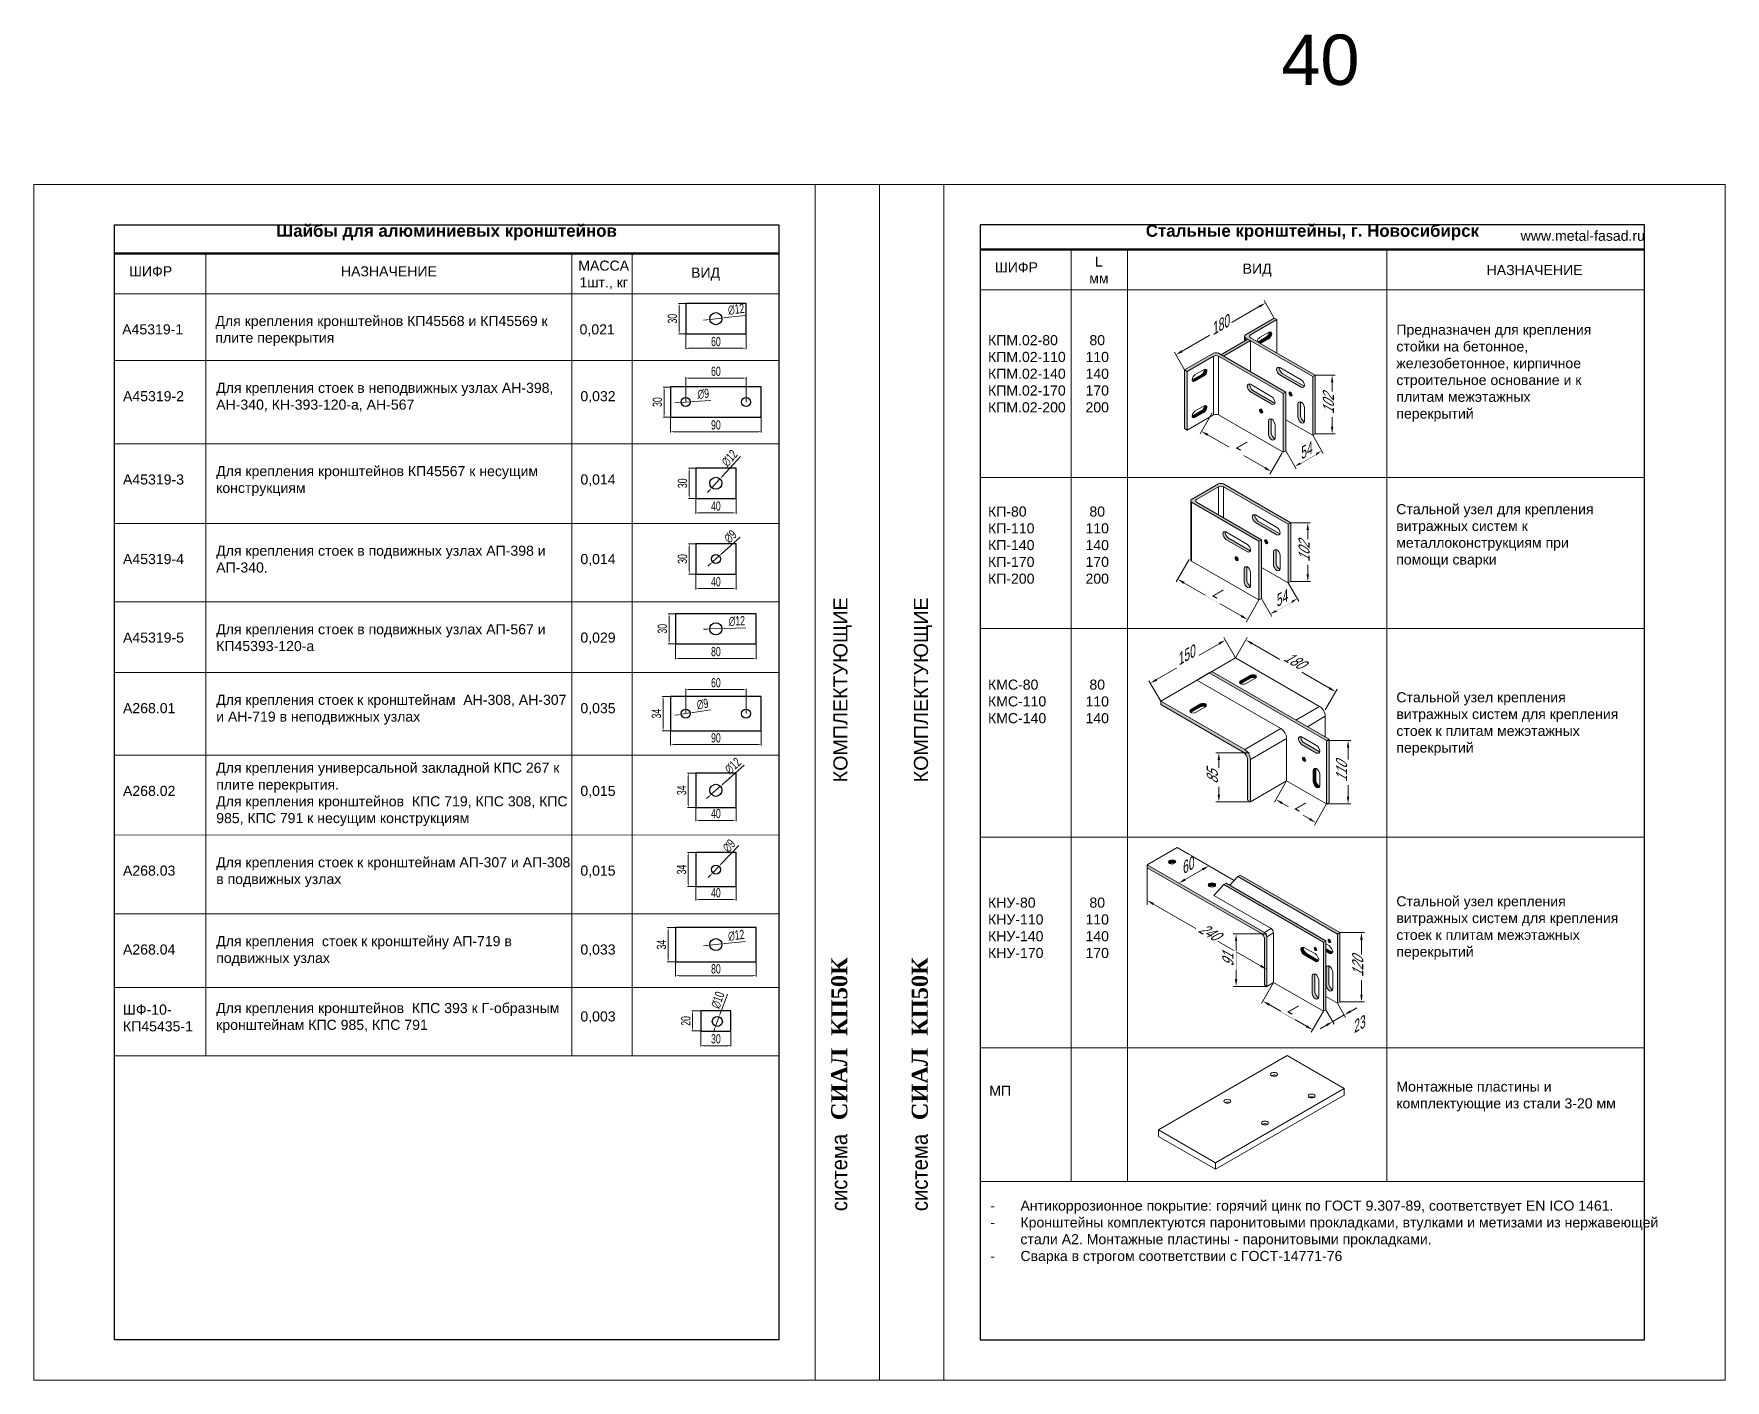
# Model space of a CAD drawing. Extents: x -37 to 4620, y -49 to 348.
# Drawn here: x 2100 to 2520, y 0 to 334.4 of the extents above; entities that cross this region are included whole.
import ezdxf
from ezdxf.enums import TextEntityAlignment as Align

# ---------------------------------------------------------------- set-up
doc = ezdxf.new("R2010")
doc.units = 0
doc.header["$LTSCALE"] = 5
doc.layers.get('0').update_dxf_attribs({"linetype": 'CONTINUOUS', "lineweight": 30})
doc.layers.get('DEFPOINTS').update_dxf_attribs({"linetype": 'CONTINUOUS'})
for name, color, linetype, lineweight in [('3', 1, 'CONTINUOUS', 20), ('4', 160, 'CONTINUOUS', 18), ('Dimentions', 5, 'CONTINUOUS', 15), ('Кронштейны', 7, 'CONTINUOUS', 15), ('Рамки', 1, 'CONTINUOUS', 15), ('Текстовый', 7, 'CONTINUOUS', 9)]:
    doc.layers.add(name, color=color, linetype=linetype, lineweight=lineweight)
doc.layers.add('Скрытые', color=14, linetype='CONTINUOUS', plot=False)
doc.styles.add('4', font='RUSS.shx', dxfattribs={"width": 0.7, "height": 3.5})
doc.styles.add('style23', font='russ.shx', dxfattribs={"width": 0.7, "height": 2.3})
doc.styles.add('Каталожный', font='arial.ttf', dxfattribs={"height": 2.5})
doc.styles.add('наклон 30', font='russ.shx', dxfattribs={"width": 0.8, "oblique": 30, "height": 2.5})
doc.styles.add('Фирм', font='arial.ttf', dxfattribs={"height": 3.5})
doc.styles.add('Фирм5', font='timesbd.ttf', dxfattribs={"height": 4})
doc.dimstyles.new('MX1', dxfattribs={"dimtxt": 2.5, "dimasz": 3, "dimexe": 0.5, "dimexo": 0, "dimgap": 0.5, "dimtad": 1, "dimdsep": 46, "dimtxsty": '4', "dimcen": 0, "dimclrd": 256, "dimclre": 256, "dimclrt": 256, "dimaunit": 1, "dimadec": 0, "dimazin": 0, "dimtfac": 1, "dimtmove": 0, "dimatfit": 1, "dimfxl": 1, "dimtvp": 1, "dimtolj": 1, "dimtzin": 0, "dimarcsym": 0})
doc.dimstyles.new('MX1$0', dxfattribs={"dimtxt": 2.5, "dimasz": 3, "dimexe": 1.3, "dimexo": 0.6, "dimgap": 0.6, "dimtad": 1, "dimdsep": 46, "dimtxsty": '4', "dimcen": 0, "dimclrd": 256, "dimclre": 256, "dimclrt": 256, "dimaunit": 1, "dimadec": 0, "dimazin": 0, "dimtfac": 1, "dimtmove": 0, "dimatfit": 3, "dimfxl": 1, "dimtvp": 1, "dimtolj": 1, "dimlwd": -1, "dimlwe": -1, "dimarcsym": 0})

msp = doc.modelspace()

# ---------------------------------------------------------------- texts
at = {"layer": 'Скрытые', "linetype": 'Continuous', "insert": (2400.552, 334.219), "char_height": 17.5, "width": 37.86037, "attachment_point": 1, "style": 'Каталожный'}
msp.add_mtext('\\pxqc;{\\H0.71429x;40}', dxfattribs=at)
at = {"layer": 'Текстовый', "style": 'Фирм'}
for p in [(2302.043, 148.5), (2322.043, 148.5)]:
    msp.add_text('КОМПЛЕКТУЮЩИЕ', height=3.5, rotation=90, dxfattribs=at).set_placement(p)
at = {"layer": 'Текстовый', "style": 'Фирм5'}
for p in [(2302, 84.805), (2322, 84.805)]:
    msp.add_text('СИАЛ  КП50К', height=4, rotation=90, dxfattribs=at).set_placement(p, align=Align.CENTER)
at = {"layer": 'Текстовый', "style": 'Фирм', "width": 0.9}
for p in [(2302, 51.576), (2322, 51.576)]:
    msp.add_text(' система ', height=4, rotation=90, dxfattribs=at).set_placement(p, align=Align.CENTER)
at = {"layer": 'Текстовый', "color": 1, "linetype": 'Continuous', "style": 'Каталожный'}
for s, insert, char_height, width, attachment_point in [('\\pxqc;{\\fArial|b1|i0|c204|p34;\\C256;Шайбы для алюминиевых кронштейнов}', (2120, 287), 3, 165, 1), ('\\pxqc;{\\fArial|b1|i0|c204|p34;\\C256;Стальные кронштейны, г. Новосибирск}', (2335, 287), 3, 165, 1), ('\\pxql;www.metal-fasad.ru', (2469.211, 285.498), 2.5, 32.39561, 1), ('\\pxqc;МАССА\\P1шт., кг', (2232.515, 278.086), 2.5, 18, 1), ('\\pxqc;ШИФР', (2335, 277.661), 2.5, 18, 1), ('\\pxqc;L\\Pмм', (2355.48, 279.086), 2.5, 18, 1), ('\\pxqc;ВИД', (2403.777, 275.712), 2.5, 64.39046, 5), ('\\pxqc;ШИФР ', (2120, 276.661), 2.5, 18, 1), ('\\pxqc;НАЗНАЧЕНИЕ', (2142.725, 276.662), 2.5, 90.89238, 1), ('\\pxqc;ВИД', (2266.809, 274.712), 2.5, 36.38266, 5), ('\\pxqc;НАЗНАЧЕНИЕ', (2472.671, 275.712), 2.5, 52.02782, 5), ('\\pxql;А45319-1', (2121.947, 262.257), 2.5, 15.84446, 1), ('\\pxql;Для крепления кронштейнов КП45568 и КП45569 к плите перекрытия', (2145.091, 264.329), 2.5, 88.52655, 1), ('\\pxql;0,021', (2235.524, 262.257), 2.5, 15.84446, 1), ('\\pxql;Предназначен для крепления стойки на бетонное, железобетонное, кирпичное строительное основание и к плитам межэтажных перекрытий', (2438.351, 262.169), 2.5, 49.62412, 1), ('\\pxql;КПМ.02-80\\PКПМ.02-110\\PКПМ.02-140\\PКПМ.02-170\\PКПМ.02-200', (2336.947, 259.566), 2.5, 15.84446, 1), ('\\pxqc;80\\P110\\P140\\P170\\P200', (2356.582, 259.566), 2.5, 14.97639, 1), ('\\pxql;А45319-2', (2122.144, 245.653), 2.5, 15.84446, 1), ('\\pxql;Для крепления стоек в неподвижных узлах АН-398, АН-340, КН-393-120-а, АН-567', (2145.288, 247.725), 2.5, 88.52655, 1), ('\\pxql;0,032', (2235.722, 245.653), 2.5, 15.84446, 1), ('\\pxql;Для крепления кронштейнов КП45567 к несущим конструкциям', (2145.288, 227.039), 2.5, 88.52655, 1), ('\\pxql;А45319-3', (2122.144, 224.967), 2.5, 15.84446, 1), ('\\pxql;0,014', (2235.722, 224.967), 2.5, 15.84446, 1), ('\\pxql;КП-80\\PКП-110\\PКП-140\\PКП-170\\PКП-200', (2336.947, 217), 2.5, 15.84446, 1), ('\\pxqc;80\\P110\\P140\\P170\\P200', (2356.582, 217), 2.5, 14.97639, 1), ('\\pxql;Стальной узел для крепления витражных систем к металлоконструкциям при помощи сварки', (2438.316, 217.591), 2.5, 49.62412, 1), ('\\pxql;Для крепления стоек в подвижных узлах АП-398 и АП-340.\\P ', (2145.288, 207.269), 2.5, 88.52655, 1), ('\\pxql;А45319-4', (2122.144, 205.197), 2.5, 15.84446, 1), ('\\pxql;0,014', (2235.722, 205.197), 2.5, 15.84446, 1), ('\\pxql;А45319-5', (2122.144, 185.692), 2.5, 15.84446, 1), ('\\pxql;Для крепления стоек в подвижных узлах АП-567 и КП45393-120-а', (2145.288, 187.764), 2.5, 88.52655, 1), ('\\pxql;0,029', (2235.722, 185.692), 2.5, 15.84446, 1), ('\\pxql;КМС-80\\PКМС-110\\PКМС-140', (2336.947, 174.01), 2.5, 15.84446, 1), ('\\pxqc;80\\P110\\P140', (2356.582, 174.01), 2.5, 14.97639, 1), ('\\pxql;А268.01', (2122.144, 168.166), 2.5, 15.84446, 1), ('\\pxql;Для крепления стоек к кронштейнам  АН-308, АН-307 и АН-719 в неподвижных узлах', (2145.288, 170.238), 2.5, 88.52655, 1), ('\\pxql;0,035', (2235.722, 168.166), 2.5, 15.84446, 1), ('\\pxql;Стальной узел крепления витражных систем для крепления стоек к плитам межэтажных перекрытий', (2438.351, 170.863), 2.5, 59.66588, 1), ('\\pxql;Для крепления универсальной закладной КПС 267 к плите перекрытия. \\PДля крепления кронштейнов  КПС 719, КПС 308, КПС 985, КПС 791 к несущим конструкциям', (2145.288, 153.362), 2.5, 88.52655, 1), ('\\pxql;А268.02', (2122.144, 147.618), 2.5, 15.84446, 1), ('\\pxql;0,015', (2235.722, 147.618), 2.5, 15.84446, 1), ('\\pxql;А268.03', (2122.144, 127.817), 2.5, 15.84446, 1), ('\\pxql;Для крепления стоек к кронштейнам АП-307 и АП-308 в подвижных узлах', (2145.288, 129.889), 2.5, 88.52655, 1), ('\\pxql;0,015', (2235.722, 127.817), 2.5, 15.84446, 1), ('\\pxql;КНУ-80\\PКНУ-110\\PКНУ-140\\PКНУ-170', (2336.947, 119.861), 2.5, 15.84446, 1), ('\\pxqc;80\\P110\\P140\\P170', (2356.582, 119.861), 2.5, 14.97639, 1), ('\\pxql;Стальной узел крепления витражных систем для крепления стоек к плитам межэтажных перекрытий', (2438.351, 120.191), 2.5, 59.66588, 1), ('\\pxql;Для крепления  стоек к кронштейну АП-719 в подвижных узлах', (2145.288, 110.293), 2.5, 88.52655, 1), ('\\pxql;А268.04', (2122.144, 108.222), 2.5, 15.84446, 1), ('\\pxql;0,033', (2235.722, 108.222), 2.5, 15.84446, 1), ('\\pxql;ШФ-10-\\PКП45435-1', (2122.144, 93.3), 2.5, 15.84446, 1), ('\\pxql;Для крепления кронштейнов  КПС 393 к Г-образным кронштейнам КПС 985, КПС 791 ', (2145.288, 93.678), 2.5, 88.52655, 1), ('\\pxql;0,003', (2235.722, 91.606), 2.5, 15.84446, 1), ('\\pxql;МП', (2337.261, 73.144), 2.5, 15.84446, 1), ('\\pxql;Монтажные пластины и комплектующие из стали 3-20 мм', (2438.351, 74.175), 2.5, 59.66588, 1), ('\\pxi-3,l4,r-1.5125,se0.91667,t4;-^IАнтикоррозионное покрытие: горячий цинк по ГОСТ 9.307-89, соответствует EN ICO 1461.\\P-^IКронштейны комплектуются паронитовыми прокладками, втулками и метизами из нержавеющей стали А2. Монтажные пластины - паронитовыми прокладками.\\P-^IСварка в строгом соответствии с ГОСТ-14771-76 ', (2335, 44.603), 2.5, 165, 1)]:
    msp.add_mtext(s, dxfattribs=dict(at, insert=insert, char_height=char_height, width=width, attachment_point=attachment_point))

# ---------------------------------------------------------------- blocks, each defined once
blk = doc.blocks.new('*D116')
at = {"layer": '4', "transparency": 16777216}
for p, q in [((2261.87, 259.9), (2261.87, 256.09)), ((2262.67, 256.29), (2276.07, 256.29)), ((2276.87, 259.9), (2276.87, 256.09))]:
    blk.add_line(p, q, dxfattribs=at)
for points in [[(2262.67, 256.42), (2262.67, 256.15), (2261.87, 256.29)], [(2276.07, 256.42), (2276.07, 256.15), (2276.87, 256.29)]]:
    blk.add_solid(points, dxfattribs=at)
at = {"layer": 'DEFPOINTS', "color": 0, "transparency": 16777216}
for p in [(2261.87, 259.9), (2276.87, 259.9), (2276.87, 256.29)]:
    blk.add_point(p, dxfattribs=at)
at = {"layer": '4', "transparency": 16777216, "insert": (2269.37, 257.97), "char_height": 2.3, "attachment_point": 5, "style": 'style23'}
blk.add_mtext('\\A1;60', dxfattribs=at)
blk = doc.blocks.new('*D117')
at = {"layer": '4', "transparency": 16777216}
for p, q in [((2261.87, 267.4), (2260.06, 267.4)), ((2260.26, 260.7), (2260.26, 266.6)), ((2261.87, 259.9), (2260.06, 259.9))]:
    blk.add_line(p, q, dxfattribs=at)
for points in [[(2260.13, 266.6), (2260.39, 266.6), (2260.26, 267.4)], [(2260.13, 260.7), (2260.39, 260.7), (2260.26, 259.9)]]:
    blk.add_solid(points, dxfattribs=at)
at = {"layer": 'DEFPOINTS', "color": 0, "transparency": 16777216}
for p in [(2260.26, 267.4), (2261.87, 267.4), (2261.87, 259.9)]:
    blk.add_point(p, dxfattribs=at)
at = {"layer": '4', "transparency": 16777216, "insert": (2258.58, 263.65), "char_height": 2.3, "attachment_point": 5, "rotation": 90, "style": 'style23'}
blk.add_mtext('\\A1;30', dxfattribs=at)
blk = doc.blocks.new('*D118')
at = {"layer": '4', "transparency": 16777216}
for p, q in [((2258.12, 239.18), (2258.12, 235.37)), ((2258.92, 235.57), (2279.82, 235.57)), ((2280.62, 239.18), (2280.62, 235.37))]:
    blk.add_line(p, q, dxfattribs=at)
for points in [[(2258.92, 235.7), (2258.92, 235.44), (2258.12, 235.57)], [(2279.82, 235.7), (2279.82, 235.44), (2280.62, 235.57)]]:
    blk.add_solid(points, dxfattribs=at)
at = {"layer": 'DEFPOINTS', "color": 0, "transparency": 16777216}
for p in [(2258.12, 239.18), (2280.62, 239.18), (2280.62, 235.57)]:
    blk.add_point(p, dxfattribs=at)
at = {"layer": '4', "transparency": 16777216, "insert": (2269.37, 237.25), "char_height": 2.3, "attachment_point": 5, "style": 'style23'}
blk.add_mtext('\\A1;90', dxfattribs=at)
blk = doc.blocks.new('*D119')
at = {"layer": '4', "transparency": 16777216}
for p, q in [((2258.12, 246.68), (2256.31, 246.68)), ((2256.51, 239.98), (2256.51, 245.88)), ((2258.12, 239.18), (2256.31, 239.18))]:
    blk.add_line(p, q, dxfattribs=at)
for points in [[(2256.38, 245.88), (2256.64, 245.88), (2256.51, 246.68)], [(2256.38, 239.98), (2256.64, 239.98), (2256.51, 239.18)]]:
    blk.add_solid(points, dxfattribs=at)
at = {"layer": 'DEFPOINTS', "color": 0, "transparency": 16777216}
for p in [(2256.51, 246.68), (2258.12, 246.68), (2258.12, 239.18)]:
    blk.add_point(p, dxfattribs=at)
at = {"layer": '4', "transparency": 16777216, "insert": (2254.83, 242.93), "char_height": 2.3, "attachment_point": 5, "rotation": 90, "style": 'style23'}
blk.add_mtext('\\A1;30', dxfattribs=at)
blk = doc.blocks.new('*D120')
at = {"layer": '4', "transparency": 16777216}
for p, q in [((2261.87, 242.93), (2261.87, 249.09)), ((2262.67, 248.89), (2276.07, 248.89)), ((2276.87, 242.93), (2276.87, 249.09))]:
    blk.add_line(p, q, dxfattribs=at)
for points in [[(2262.67, 249.03), (2262.67, 248.76), (2261.87, 248.89)], [(2276.07, 249.03), (2276.07, 248.76), (2276.87, 248.89)]]:
    blk.add_solid(points, dxfattribs=at)
at = {"layer": 'DEFPOINTS', "color": 0, "transparency": 16777216}
for p in [(2276.87, 248.89), (2261.87, 242.93), (2276.87, 242.93)]:
    blk.add_point(p, dxfattribs=at)
at = {"layer": '4', "transparency": 16777216, "insert": (2269.37, 250.58), "char_height": 2.3, "attachment_point": 5, "style": 'style23'}
blk.add_mtext('\\A1;60', dxfattribs=at)
blk = doc.blocks.new('*D121')
at = {"layer": '4', "transparency": 16777216}
for p, q in [((2267.08, 263.4), (2266.29, 263.31)), ((2267.88, 263.48), (2270.86, 263.82)), ((2276.76, 264.48), (2271.65, 263.91))]:
    blk.add_line(p, q, dxfattribs=at)
for points in [[(2267.07, 263.53), (2267.1, 263.26), (2267.88, 263.48)], [(2271.64, 264.04), (2271.67, 263.77), (2270.86, 263.82)]]:
    blk.add_solid(points, dxfattribs=at)
at = {"layer": 'DEFPOINTS', "color": 0, "transparency": 16777216}
for p in [(2267.88, 263.48), (2270.86, 263.82)]:
    blk.add_point(p, dxfattribs=at)
at = {"layer": '4', "transparency": 16777216, "insert": (2274.41, 265.96), "char_height": 2.3, "attachment_point": 5, "rotation": 6.3846, "style": 'style23'}
blk.add_mtext('\\A1;∅12', dxfattribs=at)
blk = doc.blocks.new('*D122')
at = {"layer": '4', "transparency": 16777216}
for p, q in [((2259.95, 242.8), (2259.15, 242.75)), ((2260.74, 242.86), (2262.99, 243.01)), ((2268.11, 243.37), (2263.79, 243.07))]:
    blk.add_line(p, q, dxfattribs=at)
for points in [[(2259.94, 242.93), (2259.96, 242.67), (2260.74, 242.86)], [(2263.78, 243.2), (2263.8, 242.93), (2262.99, 243.01)]]:
    blk.add_solid(points, dxfattribs=at)
at = {"layer": 'DEFPOINTS', "color": 0, "transparency": 16777216}
for p in [(2260.74, 242.86), (2262.99, 243.01)]:
    blk.add_point(p, dxfattribs=at)
at = {"layer": '4', "transparency": 16777216, "insert": (2266.23, 244.97), "char_height": 2.3, "attachment_point": 5, "rotation": 3.9729, "style": 'style23'}
blk.add_mtext('\\A1;∅9', dxfattribs=at)
blk = doc.blocks.new('*D123')
at = {"layer": '4', "transparency": 16777216}
for p, q in [((2264.37, 219.02), (2264.37, 215.2)), ((2274.37, 219.02), (2274.37, 215.2)), ((2265.17, 215.4), (2273.57, 215.4))]:
    blk.add_line(p, q, dxfattribs=at)
for points in [[(2265.17, 215.54), (2265.17, 215.27), (2264.37, 215.4)], [(2273.57, 215.54), (2273.57, 215.27), (2274.37, 215.4)]]:
    blk.add_solid(points, dxfattribs=at)
at = {"layer": 'DEFPOINTS', "color": 0, "transparency": 16777216}
for p in [(2264.37, 219.02), (2274.37, 219.02), (2274.37, 215.4)]:
    blk.add_point(p, dxfattribs=at)
at = {"layer": '4', "transparency": 16777216, "insert": (2269.37, 217.09), "char_height": 2.3, "attachment_point": 5, "style": 'style23'}
blk.add_mtext('\\A1;40', dxfattribs=at)
blk = doc.blocks.new('*D124')
at = {"layer": '4', "transparency": 16777216}
for p, q in [((2264.37, 226.52), (2262.56, 226.52)), ((2262.76, 219.82), (2262.76, 225.72)), ((2264.37, 219.02), (2262.56, 219.02))]:
    blk.add_line(p, q, dxfattribs=at)
for points in [[(2262.63, 225.72), (2262.89, 225.72), (2262.76, 226.52)], [(2262.63, 219.82), (2262.89, 219.82), (2262.76, 219.02)]]:
    blk.add_solid(points, dxfattribs=at)
at = {"layer": 'DEFPOINTS', "color": 0, "transparency": 16777216}
for p in [(2262.76, 226.52), (2264.37, 226.52), (2264.37, 219.02)]:
    blk.add_point(p, dxfattribs=at)
at = {"layer": '4', "transparency": 16777216, "insert": (2261.08, 222.77), "char_height": 2.3, "attachment_point": 5, "rotation": 90, "style": 'style23'}
blk.add_mtext('\\A1;30', dxfattribs=at)
blk = doc.blocks.new('*D125')
at = {"layer": '4', "transparency": 16777216}
for p, q in [((2275.51, 229.44), (2270.92, 224.46)), ((2268.35, 221.66), (2270.38, 223.87)), ((2267.81, 221.07), (2267.27, 220.49))]:
    blk.add_line(p, q, dxfattribs=at)
for points in [[(2270.83, 224.55), (2271.02, 224.37), (2270.38, 223.87)], [(2267.71, 221.16), (2267.91, 220.98), (2268.35, 221.66)]]:
    blk.add_solid(points, dxfattribs=at)
at = {"layer": 'DEFPOINTS', "color": 0, "transparency": 16777216}
for p in [(2270.38, 223.87), (2268.35, 221.66)]:
    blk.add_point(p, dxfattribs=at)
at = {"layer": '4', "transparency": 16777216, "insert": (2272.77, 229.02), "char_height": 2.3, "attachment_point": 5, "rotation": 47.3494, "style": 'style23'}
blk.add_mtext('\\A1;∅12', dxfattribs=at)
blk = doc.blocks.new('*D126')
at = {"layer": '4', "transparency": 16777216}
for p, q in [((2264.37, 200.23), (2264.37, 196.42)), ((2274.37, 200.23), (2274.37, 196.42)), ((2265.17, 196.62), (2273.57, 196.62))]:
    blk.add_line(p, q, dxfattribs=at)
for points in [[(2265.17, 196.75), (2265.17, 196.49), (2264.37, 196.62)], [(2273.57, 196.75), (2273.57, 196.49), (2274.37, 196.62)]]:
    blk.add_solid(points, dxfattribs=at)
at = {"layer": 'DEFPOINTS', "color": 0, "transparency": 16777216}
for p in [(2264.37, 200.23), (2274.37, 200.23), (2274.37, 196.62)]:
    blk.add_point(p, dxfattribs=at)
at = {"layer": '4', "transparency": 16777216, "insert": (2269.37, 198.3), "char_height": 2.3, "attachment_point": 5, "style": 'style23'}
blk.add_mtext('\\A1;40', dxfattribs=at)
blk = doc.blocks.new('*D127')
at = {"layer": '4', "transparency": 16777216}
for p, q in [((2264.37, 207.73), (2262.56, 207.73)), ((2262.76, 201.03), (2262.76, 206.93)), ((2264.37, 200.23), (2262.56, 200.23))]:
    blk.add_line(p, q, dxfattribs=at)
for points in [[(2262.63, 206.93), (2262.89, 206.93), (2262.76, 207.73)], [(2262.63, 201.03), (2262.89, 201.03), (2262.76, 200.23)]]:
    blk.add_solid(points, dxfattribs=at)
at = {"layer": 'DEFPOINTS', "color": 0, "transparency": 16777216}
for p in [(2262.76, 207.73), (2264.37, 207.73), (2264.37, 200.23)]:
    blk.add_point(p, dxfattribs=at)
at = {"layer": '4', "transparency": 16777216, "insert": (2261.08, 203.98), "char_height": 2.3, "attachment_point": 5, "rotation": 90, "style": 'style23'}
blk.add_mtext('\\A1;30', dxfattribs=at)
blk = doc.blocks.new('*D128')
at = {"layer": '4', "transparency": 16777216}
for p, q in [((2275.44, 209.42), (2270.8, 205.27)), ((2267.93, 202.7), (2267.34, 202.16)), ((2268.53, 203.23), (2270.2, 204.73))]:
    blk.add_line(p, q, dxfattribs=at)
for points in [[(2267.84, 202.8), (2268.02, 202.6), (2268.53, 203.23)], [(2270.71, 205.37), (2270.89, 205.17), (2270.2, 204.73)]]:
    blk.add_solid(points, dxfattribs=at)
at = {"layer": 'DEFPOINTS', "color": 0, "transparency": 16777216}
for p in [(2268.53, 203.23), (2270.2, 204.73)]:
    blk.add_point(p, dxfattribs=at)
at = {"layer": '4', "transparency": 16777216, "insert": (2272.97, 209.54), "char_height": 2.3, "attachment_point": 5, "rotation": 41.8413, "style": 'style23'}
blk.add_mtext('\\A1;∅9', dxfattribs=at)
blk = doc.blocks.new('*D129')
at = {"layer": '4', "transparency": 16777216}
for p, q in [((2259.37, 182.88), (2259.37, 179.07)), ((2279.37, 182.88), (2279.37, 179.07)), ((2260.17, 179.27), (2278.57, 179.27))]:
    blk.add_line(p, q, dxfattribs=at)
for points in [[(2260.17, 179.4), (2260.17, 179.14), (2259.37, 179.27)], [(2278.57, 179.4), (2278.57, 179.14), (2279.37, 179.27)]]:
    blk.add_solid(points, dxfattribs=at)
at = {"layer": 'DEFPOINTS', "color": 0, "transparency": 16777216}
for p in [(2259.37, 182.88), (2279.37, 182.88), (2279.37, 179.27)]:
    blk.add_point(p, dxfattribs=at)
at = {"layer": '4', "transparency": 16777216, "insert": (2269.37, 180.95), "char_height": 2.3, "attachment_point": 5, "style": 'style23'}
blk.add_mtext('\\A1;80', dxfattribs=at)
blk = doc.blocks.new('*D130')
at = {"layer": '4', "transparency": 16777216}
for p, q in [((2259.37, 190.38), (2257.56, 190.38)), ((2257.76, 183.68), (2257.76, 189.58)), ((2259.37, 182.88), (2257.56, 182.88))]:
    blk.add_line(p, q, dxfattribs=at)
for points in [[(2257.63, 189.58), (2257.89, 189.58), (2257.76, 190.38)], [(2257.63, 183.68), (2257.89, 183.68), (2257.76, 182.88)]]:
    blk.add_solid(points, dxfattribs=at)
at = {"layer": 'DEFPOINTS', "color": 0, "transparency": 16777216}
for p in [(2257.76, 190.38), (2259.37, 190.38), (2259.37, 182.88)]:
    blk.add_point(p, dxfattribs=at)
at = {"layer": '4', "transparency": 16777216, "insert": (2256.08, 186.63), "char_height": 2.3, "attachment_point": 5, "rotation": 90, "style": 'style23'}
blk.add_mtext('\\A1;30', dxfattribs=at)
blk = doc.blocks.new('*D131')
at = {"layer": '4', "transparency": 16777216}
for p, q in [((2267.07, 186.55), (2266.27, 186.53)), ((2267.87, 186.58), (2270.87, 186.68)), ((2276.8, 186.88), (2271.67, 186.71))]:
    blk.add_line(p, q, dxfattribs=at)
for points in [[(2267.06, 186.69), (2267.07, 186.42), (2267.87, 186.58)], [(2271.66, 186.84), (2271.67, 186.58), (2270.87, 186.68)]]:
    blk.add_solid(points, dxfattribs=at)
at = {"layer": 'DEFPOINTS', "color": 0, "transparency": 16777216}
for p in [(2267.87, 186.58), (2270.87, 186.68)]:
    blk.add_point(p, dxfattribs=at)
at = {"layer": '4', "transparency": 16777216, "insert": (2274.57, 188.54), "char_height": 2.3, "attachment_point": 5, "rotation": 1.9226, "style": 'style23'}
blk.add_mtext('\\A1;∅12', dxfattribs=at)
blk = doc.blocks.new('*D132')
at = {"layer": '4', "transparency": 16777216}
for p, q in [((2261.87, 165.56), (2261.87, 171.72)), ((2262.67, 171.52), (2276.07, 171.52)), ((2276.87, 165.56), (2276.87, 171.72))]:
    blk.add_line(p, q, dxfattribs=at)
for points in [[(2262.67, 171.66), (2262.67, 171.39), (2261.87, 171.52)], [(2276.07, 171.66), (2276.07, 171.39), (2276.87, 171.52)]]:
    blk.add_solid(points, dxfattribs=at)
at = {"layer": 'DEFPOINTS', "color": 0, "transparency": 16777216}
for p in [(2276.87, 171.52), (2261.87, 165.56), (2276.87, 165.56)]:
    blk.add_point(p, dxfattribs=at)
at = {"layer": '4', "transparency": 16777216, "insert": (2269.37, 173.21), "char_height": 2.3, "attachment_point": 5, "style": 'style23'}
blk.add_mtext('\\A1;60', dxfattribs=at)
blk = doc.blocks.new('*D133')
at = {"layer": '4', "transparency": 16777216}
for p, q in [((2259.96, 165.29), (2259.17, 165.17)), ((2260.75, 165.4), (2262.98, 165.73)), ((2268.06, 166.46), (2263.77, 165.84))]:
    blk.add_line(p, q, dxfattribs=at)
for points in [[(2259.94, 165.42), (2259.98, 165.16), (2260.75, 165.4)], [(2263.75, 165.97), (2263.79, 165.71), (2262.98, 165.73)]]:
    blk.add_solid(points, dxfattribs=at)
at = {"layer": 'DEFPOINTS', "color": 0, "transparency": 16777216}
for p in [(2260.75, 165.4), (2262.98, 165.73)]:
    blk.add_point(p, dxfattribs=at)
at = {"layer": '4', "transparency": 16777216, "insert": (2266.06, 167.92), "char_height": 2.3, "attachment_point": 5, "rotation": 8.2583, "style": 'style23'}
blk.add_mtext('\\A1;∅9', dxfattribs=at)
blk = doc.blocks.new('*D134')
at = {"layer": '4', "transparency": 16777216}
for p, q in [((2258.12, 161.31), (2258.12, 157.65)), ((2280.62, 161.31), (2280.62, 157.65)), ((2258.92, 157.85), (2279.82, 157.85))]:
    blk.add_line(p, q, dxfattribs=at)
for points in [[(2258.92, 157.98), (2258.92, 157.72), (2258.12, 157.85)], [(2279.82, 157.98), (2279.82, 157.72), (2280.62, 157.85)]]:
    blk.add_solid(points, dxfattribs=at)
at = {"layer": 'DEFPOINTS', "color": 0, "transparency": 16777216}
for p in [(2258.12, 161.31), (2280.62, 161.31), (2280.62, 157.85)]:
    blk.add_point(p, dxfattribs=at)
at = {"layer": '4', "transparency": 16777216, "insert": (2269.37, 159.53), "char_height": 2.3, "attachment_point": 5, "style": 'style23'}
blk.add_mtext('\\A1;90', dxfattribs=at)
blk = doc.blocks.new('*D135')
at = {"layer": '4', "transparency": 16777216}
for p, q in [((2258.12, 169.81), (2256.06, 169.81)), ((2256.26, 162.11), (2256.26, 169.01)), ((2258.12, 161.31), (2256.06, 161.31))]:
    blk.add_line(p, q, dxfattribs=at)
for points in [[(2256.13, 169.01), (2256.39, 169.01), (2256.26, 169.81)], [(2256.13, 162.11), (2256.39, 162.11), (2256.26, 161.31)]]:
    blk.add_solid(points, dxfattribs=at)
at = {"layer": 'DEFPOINTS', "color": 0, "transparency": 16777216}
for p in [(2256.26, 169.81), (2258.12, 169.81), (2258.12, 161.31)]:
    blk.add_point(p, dxfattribs=at)
at = {"layer": '4', "transparency": 16777216, "insert": (2254.61, 165.56), "char_height": 2.3, "attachment_point": 5, "rotation": 90, "style": 'style23'}
blk.add_mtext('\\A1;34', dxfattribs=at)
blk = doc.blocks.new('*D136')
at = {"layer": '4', "transparency": 16777216}
for p, q in [((2264.37, 142.26), (2264.37, 138.85)), ((2265.17, 139.05), (2273.57, 139.05)), ((2274.37, 142.26), (2274.37, 138.85))]:
    blk.add_line(p, q, dxfattribs=at)
for points in [[(2265.17, 139.18), (2265.17, 138.92), (2264.37, 139.05)], [(2273.57, 139.18), (2273.57, 138.92), (2274.37, 139.05)]]:
    blk.add_solid(points, dxfattribs=at)
at = {"layer": 'DEFPOINTS', "color": 0, "transparency": 16777216}
for p in [(2264.37, 142.26), (2274.37, 142.26), (2274.37, 139.05)]:
    blk.add_point(p, dxfattribs=at)
at = {"layer": '4', "transparency": 16777216, "insert": (2269.37, 140.73), "char_height": 2.3, "attachment_point": 5, "style": 'style23'}
blk.add_mtext('\\A1;40', dxfattribs=at)
blk = doc.blocks.new('*D137')
at = {"layer": '4', "transparency": 16777216}
for p, q in [((2264.37, 150.76), (2262.31, 150.76)), ((2262.51, 143.06), (2262.51, 149.96)), ((2264.37, 142.26), (2262.31, 142.26))]:
    blk.add_line(p, q, dxfattribs=at)
for points in [[(2262.38, 149.96), (2262.64, 149.96), (2262.51, 150.76)], [(2262.38, 143.06), (2262.64, 143.06), (2262.51, 142.26)]]:
    blk.add_solid(points, dxfattribs=at)
at = {"layer": 'DEFPOINTS', "color": 0, "transparency": 16777216}
for p in [(2262.51, 150.76), (2264.37, 150.76), (2264.37, 142.26)]:
    blk.add_point(p, dxfattribs=at)
at = {"layer": '4', "transparency": 16777216, "insert": (2260.86, 146.51), "char_height": 2.3, "attachment_point": 5, "rotation": 90, "style": 'style23'}
blk.add_mtext('\\A1;34', dxfattribs=at)
blk = doc.blocks.new('*D138')
at = {"layer": '4', "transparency": 16777216}
for p, q in [((2276.39, 152.72), (2271.09, 148.04)), ((2268.24, 145.52), (2270.49, 147.51)), ((2267.64, 144.99), (2267.04, 144.46))]:
    blk.add_line(p, q, dxfattribs=at)
for points in [[(2271, 148.14), (2271.18, 147.94), (2270.49, 147.51)], [(2267.56, 145.09), (2267.73, 144.89), (2268.24, 145.52)]]:
    blk.add_solid(points, dxfattribs=at)
at = {"layer": 'DEFPOINTS', "color": 0, "transparency": 16777216}
for p in [(2270.49, 147.51), (2268.24, 145.52)]:
    blk.add_point(p, dxfattribs=at)
at = {"layer": '4', "transparency": 16777216, "insert": (2273.62, 152.59), "char_height": 2.3, "attachment_point": 5, "rotation": 41.4755, "style": 'style23'}
blk.add_mtext('\\A1;∅12', dxfattribs=at)
blk = doc.blocks.new('*D139')
at = {"layer": '4', "transparency": 16777216}
for p, q in [((2264.37, 122.58), (2264.37, 119.17)), ((2274.37, 122.58), (2274.37, 119.17)), ((2265.17, 119.37), (2273.57, 119.37))]:
    blk.add_line(p, q, dxfattribs=at)
for points in [[(2265.17, 119.5), (2265.17, 119.23), (2264.37, 119.37)], [(2273.57, 119.5), (2273.57, 119.23), (2274.37, 119.37)]]:
    blk.add_solid(points, dxfattribs=at)
at = {"layer": 'DEFPOINTS', "color": 0, "transparency": 16777216}
for p in [(2264.37, 122.58), (2274.37, 122.58), (2274.37, 119.37)]:
    blk.add_point(p, dxfattribs=at)
at = {"layer": '4', "transparency": 16777216, "insert": (2269.37, 121.05), "char_height": 2.3, "attachment_point": 5, "style": 'style23'}
blk.add_mtext('\\A1;40', dxfattribs=at)
blk = doc.blocks.new('*D140')
at = {"layer": '4', "transparency": 16777216}
for p, q in [((2264.37, 131.08), (2262.31, 131.08)), ((2262.51, 123.38), (2262.51, 130.28)), ((2264.37, 122.58), (2262.31, 122.58))]:
    blk.add_line(p, q, dxfattribs=at)
for points in [[(2262.38, 130.28), (2262.64, 130.28), (2262.51, 131.08)], [(2262.38, 123.38), (2262.64, 123.38), (2262.51, 122.58)]]:
    blk.add_solid(points, dxfattribs=at)
at = {"layer": 'DEFPOINTS', "color": 0, "transparency": 16777216}
for p in [(2262.51, 131.08), (2264.37, 131.08), (2264.37, 122.58)]:
    blk.add_point(p, dxfattribs=at)
at = {"layer": '4', "transparency": 16777216, "insert": (2260.86, 126.83), "char_height": 2.3, "attachment_point": 5, "rotation": 90, "style": 'style23'}
blk.add_mtext('\\A1;34', dxfattribs=at)
blk = doc.blocks.new('*D141')
at = {"layer": '4', "transparency": 16777216}
for p, q in [((2275.1, 132.8), (2270.7, 128.22)), ((2268.59, 126.02), (2270.15, 127.64)), ((2268.03, 125.44), (2267.48, 124.86))]:
    blk.add_line(p, q, dxfattribs=at)
for points in [[(2267.94, 125.53), (2268.13, 125.35), (2268.59, 126.02)], [(2270.6, 128.31), (2270.8, 128.12), (2270.15, 127.64)]]:
    blk.add_solid(points, dxfattribs=at)
at = {"layer": 'DEFPOINTS', "color": 0, "transparency": 16777216}
for p in [(2268.59, 126.02), (2270.15, 127.64)]:
    blk.add_point(p, dxfattribs=at)
at = {"layer": '4', "transparency": 16777216, "insert": (2272.63, 132.73), "char_height": 2.3, "attachment_point": 5, "rotation": 46.1787, "style": 'style23'}
blk.add_mtext('\\A1;∅9', dxfattribs=at)
blk = doc.blocks.new('*D142')
at = {"layer": '4', "transparency": 16777216}
for p, q in [((2259.37, 103.93), (2259.37, 100.27)), ((2279.37, 103.93), (2279.37, 100.27)), ((2260.17, 100.47), (2278.57, 100.47))]:
    blk.add_line(p, q, dxfattribs=at)
for points in [[(2260.17, 100.61), (2260.17, 100.34), (2259.37, 100.47)], [(2278.57, 100.61), (2278.57, 100.34), (2279.37, 100.47)]]:
    blk.add_solid(points, dxfattribs=at)
at = {"layer": 'DEFPOINTS', "color": 0, "transparency": 16777216}
for p in [(2259.37, 103.93), (2279.37, 103.93), (2279.37, 100.47)]:
    blk.add_point(p, dxfattribs=at)
at = {"layer": '4', "transparency": 16777216, "insert": (2269.37, 102.15), "char_height": 2.3, "attachment_point": 5, "style": 'style23'}
blk.add_mtext('\\A1;80', dxfattribs=at)
blk = doc.blocks.new('*D143')
at = {"layer": '4', "transparency": 16777216}
for p, q in [((2259.37, 112.43), (2257.31, 112.43)), ((2257.51, 104.73), (2257.51, 111.63)), ((2259.37, 103.93), (2257.31, 103.93))]:
    blk.add_line(p, q, dxfattribs=at)
for points in [[(2257.38, 111.63), (2257.64, 111.63), (2257.51, 112.43)], [(2257.38, 104.73), (2257.64, 104.73), (2257.51, 103.93)]]:
    blk.add_solid(points, dxfattribs=at)
at = {"layer": 'DEFPOINTS', "color": 0, "transparency": 16777216}
for p in [(2257.51, 112.43), (2259.37, 112.43), (2259.37, 103.93)]:
    blk.add_point(p, dxfattribs=at)
at = {"layer": '4', "transparency": 16777216, "insert": (2255.86, 108.18), "char_height": 2.3, "attachment_point": 5, "rotation": 90, "style": 'style23'}
blk.add_mtext('\\A1;34', dxfattribs=at)
blk = doc.blocks.new('*D144')
at = {"layer": '4', "transparency": 16777216}
for p, q in [((2267.08, 107.94), (2266.28, 107.85)), ((2267.88, 108.03), (2270.86, 108.34)), ((2276.76, 108.98), (2271.65, 108.43))]:
    blk.add_line(p, q, dxfattribs=at)
for points in [[(2267.07, 108.07), (2267.09, 107.81), (2267.88, 108.03)], [(2271.64, 108.56), (2271.67, 108.3), (2270.86, 108.34)]]:
    blk.add_solid(points, dxfattribs=at)
at = {"layer": 'DEFPOINTS', "color": 0, "transparency": 16777216}
for p in [(2267.88, 108.03), (2270.86, 108.34)]:
    blk.add_point(p, dxfattribs=at)
at = {"layer": '4', "transparency": 16777216, "insert": (2274.42, 110.47), "char_height": 2.3, "attachment_point": 5, "rotation": 6.1162, "style": 'style23'}
blk.add_mtext('\\A1;∅12', dxfattribs=at)
blk = doc.blocks.new('*D145')
at = {"layer": '4', "transparency": 16777216}
for p, q in [((2265.62, 91.73), (2263.4, 91.73)), ((2263.6, 87.53), (2263.6, 90.93)), ((2265.62, 86.73), (2263.4, 86.73))]:
    blk.add_line(p, q, dxfattribs=at)
for points in [[(2263.46, 90.93), (2263.73, 90.93), (2263.6, 91.73)], [(2263.46, 87.53), (2263.73, 87.53), (2263.6, 86.73)]]:
    blk.add_solid(points, dxfattribs=at)
at = {"layer": 'DEFPOINTS', "color": 0, "transparency": 16777216}
for p in [(2263.6, 91.73), (2265.62, 91.73), (2265.62, 86.73)]:
    blk.add_point(p, dxfattribs=at)
at = {"layer": '4', "transparency": 16777216, "insert": (2261.91, 89.23), "char_height": 2.3, "attachment_point": 5, "rotation": 90, "style": 'style23'}
blk.add_mtext('\\A1;20', dxfattribs=at)
blk = doc.blocks.new('*D146')
at = {"layer": '4', "transparency": 16777216}
for p, q in [((2265.62, 86.73), (2265.62, 82.88)), ((2273.12, 86.73), (2273.12, 82.88)), ((2272.32, 83.08), (2266.42, 83.08))]:
    blk.add_line(p, q, dxfattribs=at)
for points in [[(2266.42, 83.22), (2266.42, 82.95), (2265.62, 83.08)], [(2272.32, 83.22), (2272.32, 82.95), (2273.12, 83.08)]]:
    blk.add_solid(points, dxfattribs=at)
at = {"layer": 'DEFPOINTS', "color": 0, "transparency": 16777216}
for p in [(2265.62, 86.73), (2273.12, 86.73), (2265.62, 83.08)]:
    blk.add_point(p, dxfattribs=at)
at = {"layer": '4', "transparency": 16777216, "insert": (2269.37, 84.77), "char_height": 2.3, "attachment_point": 5, "style": 'style23'}
blk.add_mtext('\\A1;30', dxfattribs=at)
blk = doc.blocks.new('*D147')
at = {"layer": '4', "transparency": 16777216}
for p, q in [((2272.24, 95.85), (2270.44, 91.03)), ((2269.29, 87.94), (2270.17, 90.29)), ((2269.01, 87.19), (2268.73, 86.44))]:
    blk.add_line(p, q, dxfattribs=at)
for points in [[(2270.32, 91.08), (2270.57, 90.99), (2270.17, 90.29)], [(2268.89, 87.24), (2269.14, 87.15), (2269.29, 87.94)]]:
    blk.add_solid(points, dxfattribs=at)
at = {"layer": 'DEFPOINTS', "color": 0, "transparency": 16777216}
for p in [(2270.17, 90.29), (2269.29, 87.94)]:
    blk.add_point(p, dxfattribs=at)
at = {"layer": '4', "transparency": 16777216, "insert": (2269.85, 94.43), "char_height": 2.3, "attachment_point": 5, "rotation": 69.5201, "style": 'style23'}
blk.add_mtext('\\A1;∅10', dxfattribs=at)

# ---------------------------------------------------------------- dimensions: what is measured, and where the dimension line sits
at = {"layer": '4'}
for base, p1, p2, angle, picture, middle in [((2260.261, 267.401), (2261.867, 259.901), (2261.867, 267.401), 90, '*D117', (2258.579, 263.651)), ((2276.867, 256.288), (2261.867, 259.901), (2276.867, 259.901), 180, '*D116', (2269.367, 257.971)), ((2256.511, 246.684), (2258.117, 239.184), (2258.117, 246.684), 90, '*D119', (2254.829, 242.934)), ((2280.617, 235.571), (2258.117, 239.184), (2280.617, 239.184), 180, '*D118', (2269.367, 237.254)), ((2262.761, 226.516), (2264.367, 219.016), (2264.367, 226.516), 90, '*D124', (2261.079, 222.766)), ((2274.367, 215.402), (2264.367, 219.016), (2274.367, 219.016), 180, '*D123', (2269.367, 217.085)), ((2262.761, 207.732), (2264.367, 200.232), (2264.367, 207.732), 90, '*D127', (2261.079, 203.982)), ((2274.367, 196.619), (2264.367, 200.232), (2274.367, 200.232), 180, '*D126', (2269.367, 198.302)), ((2257.761, 190.382), (2259.367, 182.882), (2259.367, 190.382), 90, '*D130', (2256.079, 186.632)), ((2279.367, 179.269), (2259.367, 182.882), (2279.367, 182.882), 180, '*D129', (2269.367, 180.951)), ((2256.261, 169.814), (2258.117, 161.314), (2258.117, 169.814), 90, '*D135', (2254.611, 165.564)), ((2280.617, 157.85), (2258.117, 161.314), (2280.617, 161.314), 180, '*D134', (2269.367, 159.533)), ((2262.511, 150.762), (2264.367, 142.262), (2264.367, 150.762), 90, '*D137', (2260.861, 146.512)), ((2274.367, 139.049), (2264.367, 142.262), (2274.367, 142.262), 180, '*D136', (2269.367, 140.732)), ((2262.511, 131.078), (2264.367, 122.578), (2264.367, 131.078), 90, '*D140', (2260.861, 126.828)), ((2274.367, 119.365), (2264.367, 122.578), (2274.367, 122.578), 180, '*D139', (2269.367, 121.048)), ((2257.511, 112.435), (2259.367, 103.935), (2259.367, 112.435), 90, '*D143', (2255.861, 108.185)), ((2279.367, 100.472), (2259.367, 103.935), (2279.367, 103.935), 180, '*D142', (2269.367, 102.155)), ((2263.595, 91.726), (2265.617, 86.726), (2265.617, 91.726), 270, '*D145', (2261.912, 89.226)), ((2265.617, 83.084), (2273.117, 86.726), (2265.617, 86.726), 180, '*D146', (2269.367, 84.767))]:
    dim = msp.add_linear_dim(base=base, p1=p1, p2=p2, angle=angle, dimstyle='MX1$0', override={"dimasz": 0.8, "dimexe": 0.2, "dimexo": 0, "dimgap": 0.5, "dimdec": 1, "dimlfac": 4, "dimtxsty": 'style23', "dimtdec": 1}, dxfattribs=at)
    dim.commit()
    dim.dimension.update_dxf_attribs({"geometry": picture, "text_midpoint": middle})
for p1, p2, picture, middle in [((2267.876, 263.484), (2270.857, 263.818), '*D121', (2274.409, 265.958)), ((2260.744, 242.856), (2262.989, 243.012), '*D122', (2266.226, 244.973)), ((2267.867, 186.581), (2270.866, 186.682), '*D131', (2274.573, 188.54)), ((2260.753, 165.402), (2262.98, 165.725), '*D133', (2266.061, 167.923)), ((2267.875, 108.025), (2270.858, 108.345), '*D144', (2274.42, 110.468)), ((2269.29, 87.944), (2270.165, 90.285), '*D147', (2269.845, 94.427))]:
    dim = msp.add_diameter_dim_2p(p1=p1, p2=p2, dimstyle='MX1', override={"dimasz": 0.8, "dimdec": 1, "dimlfac": 4, "dimtxsty": 'style23', "dimtdec": 1, "dimatfit": 3, "dimtzin": 8, "dimlwd": -1, "dimlwe": -1}, dxfattribs=at)
    dim.commit()
    dim.dimension.update_dxf_attribs({"geometry": picture, "text_midpoint": middle})
for base, p1, p2, picture, middle in [((2276.867, 248.894), (2261.867, 242.934), (2276.867, 242.934), '*D120', (2269.367, 250.577)), ((2276.867, 171.523), (2261.867, 165.564), (2276.867, 165.564), '*D132', (2269.367, 173.206))]:
    dim = msp.add_linear_dim(base=base, p1=p1, p2=p2, dimstyle='MX1$0', override={"dimasz": 0.8, "dimexe": 0.2, "dimexo": 0, "dimgap": 0.5, "dimdec": 1, "dimlfac": 4, "dimtxsty": 'style23', "dimtdec": 1}, dxfattribs=at)
    dim.commit()
    dim.dimension.update_dxf_attribs({"geometry": picture, "text_midpoint": middle})
for p1, p2, picture, middle in [((2268.35, 221.662), (2270.383, 223.869), '*D125', (2274.046, 227.845)), ((2268.529, 203.232), (2270.205, 204.733), '*D128', (2274.127, 208.245)), ((2268.243, 145.518), (2270.49, 147.505), '*D138', (2274.769, 151.288)), ((2268.588, 126.017), (2270.146, 127.64), '*D141', (2273.876, 131.527))]:
    dim = msp.add_diameter_dim_2p(p1=p1, p2=p2, dimstyle='MX1', override={"dimasz": 0.8, "dimdec": 1, "dimlfac": 4, "dimtxsty": 'style23', "dimtdec": 1, "dimatfit": 3, "dimtzin": 8, "dimlwd": -1, "dimlwe": -1}, dxfattribs=at)
    dim.commit()
    dim.dimension.update_dxf_attribs({"geometry": picture, "text_midpoint": middle, "dimtype": 163})

# ---------------------------------------------------------------- hatches: boundary and pattern name
at = {"layer": 'Кронштейны', "ltscale": 50}
h = msp.add_hatch(color=256, dxfattribs=at)
h.dxf.hatch_style = 1
h.paths.add_polyline_path([(2402.094, 258.931, -0.5773503), (2402.094, 259.646), (2408.658, 263.436), (2408.038, 263.793), (2400.856, 259.646, 0.5773503), (2400.856, 258.931), (2417.574, 249.279), (2418.193, 249.636)])
h = msp.add_hatch(color=256, dxfattribs=at)
h.dxf.hatch_style = 1
h.paths.add_polyline_path([(2402.094, 258.216), (2401.475, 258.574), (2394.787, 254.713), (2395.407, 254.355)])
h = msp.add_hatch(color=256, dxfattribs=at)
h.dxf.hatch_style = 1
h.paths.add_polyline_path([(2407.419, 259.932, 0.5313374), (2406.795, 260.354, -0.0352112), (2406.8, 260.29, -0.1924501), (2406.119, 259.11), (2403.952, 257.859), (2404.571, 257.501), (2406.738, 258.753, 0.1924501)], flags=17)
h = msp.add_hatch(color=256, dxfattribs=at)
h.dxf.hatch_style = 1
h.paths.add_polyline_path([(2392.93, 254.355, -0.1924501), (2394.168, 254.355), (2410.268, 245.06), (2410.887, 245.418), (2394.168, 255.07, 0.1924501), (2392.93, 255.07), (2385.747, 250.923), (2386.366, 250.566)])
h = msp.add_hatch(color=256, dxfattribs=at)
h.dxf.hatch_style = 1
h.paths.add_polyline_path([(2386.366, 250.566), (2385.747, 250.923), (2385.747, 236.337), (2386.366, 235.98)])
h = msp.add_hatch(color=256, dxfattribs=at)
h.dxf.hatch_style = 1
h.paths.add_polyline_path([(2390.639, 249.458, 0.1924501), (2391.32, 250.637, 0.5313374), (2390.696, 251.059, -0.0352112), (2390.701, 250.995, -0.1924501), (2390.019, 249.815), (2387.666, 248.457, -0.0352112), (2387.609, 248.429, 0.5313374), (2388.286, 248.099)], flags=17)
h = msp.add_hatch(color=256, dxfattribs=at)
h.dxf.hatch_style = 1
h.paths.add_polyline_path([(2410.02, 250.065, -0.1924501), (2409.215, 251.46, -0.079701), (2409.242, 251.627, 0.4757571), (2408.596, 251.102, 0.1924501), (2409.401, 249.708), (2414.726, 246.633, 0.4757548), (2415.504, 246.93, -0.0796991), (2415.345, 246.991)])
h = msp.add_hatch(color=256, dxfattribs=at)
h.dxf.hatch_style = 1
h.paths.add_polyline_path([(2418.193, 249.636), (2417.574, 249.279), (2417.574, 234.693), (2418.193, 235.05)])
h = msp.add_hatch(color=256, dxfattribs=at)
h.dxf.hatch_style = 1
h.paths.add_polyline_path([(2402.713, 245.847, -0.1924501), (2401.908, 247.241, -0.079701), (2401.935, 247.409, 0.4757571), (2401.289, 246.884, 0.1924501), (2402.094, 245.489), (2407.419, 242.415, 0.4757548), (2408.197, 242.712, -0.0796991), (2408.038, 242.772)])
h = msp.add_hatch(color=256, dxfattribs=at)
h.dxf.hatch_style = 1
h.paths.add_polyline_path([(2410.887, 245.418), (2410.268, 245.06), (2410.268, 230.474), (2410.887, 230.832)])
h = msp.add_hatch(color=256, dxfattribs=at)
h.dxf.hatch_style = 1
h.paths.add_polyline_path([(2412.063, 245.382, 0.5773503), (2411.661, 245.15, 0.1924501), (2412.063, 244.453, 0.5773503), (2412.466, 244.685, 0.1924501)])
h = msp.add_hatch(color=256, dxfattribs=at)
h.dxf.hatch_style = 1
h.paths.add_polyline_path([(2390.639, 240.449, 0.1924501), (2391.32, 241.628, 0.5313374), (2390.696, 242.05, -0.0352112), (2390.701, 241.986, -0.1924501), (2390.019, 240.806), (2387.666, 239.448, -0.0352112), (2387.609, 239.42, 0.5313374), (2388.286, 239.09)])
h = msp.add_hatch(color=256, dxfattribs=at)
h.dxf.hatch_style = 1
h.paths.add_polyline_path([(2404.757, 241.164, 0.5773503), (2404.354, 240.931, 0.1924501), (2404.757, 240.234, 0.5773503), (2405.159, 240.466, 0.1924501)])
h = msp.add_hatch(color=256, dxfattribs=at)
h.dxf.hatch_style = 1
h.paths.add_polyline_path([(2414.54, 242.808, -0.079701), (2414.567, 242.976, 0.4757571), (2413.921, 242.451), (2413.921, 239.162, 0.1924501), (2414.726, 237.767, 0.4757571), (2415.504, 238.064, -0.079701), (2415.345, 238.125, -0.1924501), (2414.54, 239.519)])
h = msp.add_hatch(color=256, dxfattribs=at)
h.dxf.hatch_style = 1
h.paths.add_polyline_path([(2407.233, 238.59, -0.079701), (2407.26, 238.757, 0.4757571), (2406.614, 238.232), (2406.614, 234.943, 0.1924501), (2407.419, 233.549, 0.4757571), (2408.197, 233.846, -0.079701), (2408.038, 233.906, -0.1924501), (2407.233, 235.301)])
h = msp.add_hatch(color=256, dxfattribs=at)
h.dxf.hatch_style = 1
h.paths.add_polyline_path([(2394.181, 221.904, -0.1924501), (2395.419, 221.904), (2411.519, 212.609), (2412.138, 212.967), (2395.419, 222.619, 0.1924501), (2394.181, 222.619), (2387.493, 218.758, 0.5773503), (2387.493, 218.043), (2404.212, 208.391), (2404.831, 208.748), (2388.744, 218.036, -0.5773503), (2388.718, 218.75)])
h = msp.add_hatch(color=256, dxfattribs=at)
h.dxf.hatch_style = 1
h.paths.add_polyline_path([(2403.964, 213.396, -0.1924501), (2403.159, 214.79, -0.079701), (2403.186, 214.958, 0.4757571), (2402.54, 214.432, 0.1924501), (2403.345, 213.038), (2408.67, 209.963, 0.4757548), (2409.448, 210.26, -0.0796991), (2409.29, 210.321)])
h = msp.add_hatch(color=256, dxfattribs=at)
h.dxf.hatch_style = 1
h.paths.add_polyline_path([(2396.658, 209.177, -0.1924501), (2395.853, 210.571, -0.079701), (2395.88, 210.739, 0.4757571), (2395.233, 210.214, 0.1924501), (2396.038, 208.82), (2401.364, 205.745, 0.4757548), (2402.142, 206.042, -0.0796991), (2401.983, 206.102)])
h = msp.add_hatch(color=256, dxfattribs=at)
h.dxf.hatch_style = 1
h.paths.add_polyline_path([(2412.138, 212.967), (2411.519, 212.609), (2411.519, 198.023), (2412.138, 198.381)])
h = msp.add_hatch(color=256, dxfattribs=at)
h.dxf.hatch_style = 1
h.paths.add_polyline_path([(2404.831, 208.748), (2404.212, 208.391), (2404.212, 193.805), (2404.831, 194.162)])
h = msp.add_hatch(color=256, dxfattribs=at)
h.dxf.hatch_style = 1
h.paths.add_polyline_path([(2406.008, 208.712, 0.5773503), (2405.605, 208.48, 0.1924501), (2406.008, 207.783, 0.5773503), (2406.41, 208.015, 0.1924501)])
h = msp.add_hatch(color=256, dxfattribs=at)
h.dxf.hatch_style = 1
h.paths.add_polyline_path([(2408.485, 206.138, -0.079701), (2408.511, 206.306, 0.4757571), (2407.865, 205.781), (2407.865, 202.492, 0.1924501), (2408.67, 201.098, 0.4757571), (2409.448, 201.394, -0.079701), (2409.29, 201.455, -0.1924501), (2408.485, 202.849)])
h = msp.add_hatch(color=256, dxfattribs=at)
h.dxf.hatch_style = 1
h.paths.add_polyline_path([(2398.701, 204.494, 0.5773503), (2398.299, 204.261, 0.1924501), (2398.701, 203.564, 0.5773503), (2399.104, 203.797, 0.1924501)])
h = msp.add_hatch(color=256, dxfattribs=at)
h.dxf.hatch_style = 1
h.paths.add_polyline_path([(2401.178, 201.92, -0.079701), (2401.205, 202.088, 0.4757571), (2400.559, 201.562), (2400.559, 198.273, 0.1924501), (2401.364, 196.879, 0.4757571), (2402.142, 197.176, -0.079701), (2401.983, 197.237, -0.1924501), (2401.178, 198.631)])
h = msp.add_hatch(color=256, dxfattribs=at)
h.dxf.hatch_style = 1
h.paths.add_polyline_path([(2392.522, 176.012), (2391.902, 175.654), (2421.005, 158.852), (2421.624, 159.209)])
h = msp.add_hatch(color=256, dxfattribs=at)
h.dxf.hatch_style = 1
h.paths.add_polyline_path([(2403.358, 174.403, 0.5723039), (2403.358, 175.118, 0.1958111), (2402.119, 175.118), (2399.642, 173.688, 0.5773503), (2399.642, 172.973), (2402.119, 174.403, -0.1958111)], flags=17)
h = msp.add_hatch(color=256, dxfattribs=at)
h.dxf.hatch_style = 1
h.paths.add_polyline_path([(2400.689, 156.639), (2379.828, 168.683), (2379.828, 167.857), (2400.319, 156.027, -0.2446337), (2401.404, 154.147), (2401.404, 144.071), (2402.119, 143.658), (2402.119, 154.162, 0.2475192)])
h = msp.add_hatch(color=256, dxfattribs=at)
h.dxf.hatch_style = 1
h.paths.add_polyline_path([(2389.735, 167.968), (2387.258, 166.538, 0.5773503), (2387.258, 165.823), (2389.735, 167.253, -0.1958111), (2390.974, 167.253, 0.5723039), (2390.974, 167.968, 0.1958111)], flags=17)
h = msp.add_hatch(color=256, dxfattribs=at)
h.dxf.hatch_style = 1
h.paths.add_polyline_path([(2415.432, 158.28, -0.1924501), (2414.627, 159.674, -0.079701), (2414.654, 159.842, 0.4757571), (2414.008, 159.316, 0.1924501), (2414.813, 157.922), (2418.528, 155.777, 0.4757571), (2419.306, 156.074, -0.079701), (2419.147, 156.135)])
h = msp.add_hatch(color=256, dxfattribs=at)
h.dxf.hatch_style = 1
h.paths.add_polyline_path([(2421.624, 159.209), (2421.005, 158.852), (2421.005, 143.122), (2421.624, 143.479)])
h = msp.add_hatch(color=256, dxfattribs=at)
h.dxf.hatch_style = 1
h.paths.add_polyline_path([(2415.432, 153.739, 0.5773503), (2415.835, 153.972, 0.1924501), (2415.432, 154.669, 0.5773503), (2415.03, 154.437, 0.1924501)])
h = msp.add_hatch(color=256, dxfattribs=at)
h.dxf.hatch_style = 1
h.paths.add_polyline_path([(2418.343, 151.809, -0.079701), (2418.369, 151.977, 0.4757571), (2417.723, 151.451), (2417.723, 148.591, 0.1924501), (2418.528, 147.197, 0.4757571), (2419.306, 147.494, -0.079701), (2419.147, 147.555, -0.1924501), (2418.343, 148.949)])
h = msp.add_hatch(color=256, dxfattribs=at)
h.dxf.hatch_style = 1
h.paths.add_polyline_path([(2405.568, 98.178), (2406.187, 97.82), (2406.187, 110.118, 0.1924501), (2405.568, 111.191), (2376.465, 127.993), (2376.465, 127.278), (2404.948, 110.833, -0.1924501), (2405.568, 109.761)])
h = msp.add_hatch(color=256, dxfattribs=at)
h.dxf.hatch_style = 1
h.paths.add_polyline_path([(2383.402, 128.36, 0.5214712), (2383.338, 129.102, 0.1924501), (2381.976, 129.102, 0.5214712), (2381.912, 128.36, -0.2121037)])
h = msp.add_hatch(color=256, dxfattribs=at)
h.dxf.hatch_style = 1
h.paths.add_polyline_path([(2393.245, 123.382, 0.1924501), (2391.883, 123.382, 0.5313374), (2391.83, 122.631, -0.0352112), (2391.883, 122.667, -0.1924501), (2393.245, 122.667, -0.0352112), (2393.298, 122.631, 0.5313374)], flags=17)
h = msp.add_hatch(color=256, dxfattribs=at)
h.dxf.hatch_style = 1
h.paths.add_polyline_path([(2396.094, 123.453), (2395.475, 123.096), (2420.243, 108.796), (2420.862, 109.153)])
h = msp.add_hatch(color=256, dxfattribs=at)
h.dxf.hatch_style = 1
h.paths.add_polyline_path([(2399.561, 125.455), (2398.942, 125.098), (2423.71, 110.798), (2424.33, 111.155)])
h = msp.add_hatch(color=256, dxfattribs=at)
h.dxf.hatch_style = 1
h.paths.add_polyline_path([(2421.729, 108.724, 0.5773503), (2422.039, 108.903, 0.1924501), (2421.729, 109.439, 0.5773503), (2421.419, 109.26, 0.1924501)], flags=17)
h = msp.add_hatch(color=256, dxfattribs=at)
h.dxf.hatch_style = 1
h.paths.add_polyline_path([(2424.33, 111.155), (2423.71, 110.798), (2423.71, 93.638), (2424.33, 93.995)])
h = msp.add_hatch(color=256, dxfattribs=at)
h.dxf.hatch_style = 1
h.paths.add_polyline_path([(2416.032, 106.007, -0.1924501), (2415.227, 107.401, -0.079701), (2415.254, 107.569, 0.4757571), (2414.608, 107.044, 0.1924501), (2415.413, 105.65), (2418.261, 104.005, 0.4757543), (2419.039, 104.302, -0.0796987), (2418.881, 104.363)])
h = msp.add_hatch(color=256, dxfattribs=at)
h.dxf.hatch_style = 1
h.paths.add_polyline_path([(2418.261, 106.722, 0.5773503), (2418.571, 106.901, 0.1924501), (2418.261, 107.437, 0.5773503), (2417.952, 107.258, 0.1924501)], flags=17)
h = msp.add_hatch(color=256, dxfattribs=at)
h.dxf.hatch_style = 1
h.paths.add_polyline_path([(2420.243, 91.636), (2420.862, 91.993), (2420.862, 109.153), (2420.243, 108.796)])
h = msp.add_hatch(color=256, dxfattribs=at)
h.dxf.hatch_style = 1
h.paths.add_polyline_path([(2420.862, 107.223), (2420.862, 106.508), (2421.729, 106.007, 0.4757543), (2422.507, 106.304, -0.0796987), (2422.348, 106.365)])
h = msp.add_hatch(color=256, dxfattribs=at)
h.dxf.hatch_style = 1
h.paths.add_polyline_path([(2418.076, 100.752, -0.079701), (2418.103, 100.92, 0.4757571), (2417.456, 100.394), (2417.456, 96.104, 0.1924501), (2418.261, 94.71, 0.4757571), (2419.039, 95.007, -0.079701), (2418.881, 95.068, -0.1924501), (2418.076, 96.462)])
h = msp.add_hatch(color=256, dxfattribs=at)
h.dxf.hatch_style = 1
h.paths.add_polyline_path([(2421.543, 102.754, -0.079701), (2421.57, 102.922, 0.4757571), (2420.924, 102.396), (2420.924, 98.106, 0.1924501), (2421.729, 96.712, 0.4757571), (2422.507, 97.009, -0.079701), (2422.348, 97.07, -0.1924501), (2421.543, 98.464)])

# ---------------------------------------------------------------- linework, layer by layer
at = {"linetype": 'Continuous', "lineweight": 50}
for p, q in [((2120, 279.851), (2285, 279.857, 0.033)), ((2335, 280.851), (2500, 280.857, 0.033))]:
    msp.add_line(p, q, dxfattribs=at)
for points in [[(2276.867, 259.901), (2276.867, 267.401), (2261.867, 267.401), (2261.867, 259.901)], [(2280.617, 239.184), (2280.617, 246.684), (2258.117, 246.684), (2258.117, 239.184)], [(2274.367, 219.016), (2274.367, 226.516), (2264.367, 226.516), (2264.367, 219.016)], [(2274.367, 200.232), (2274.367, 207.732), (2264.367, 207.732), (2264.367, 200.232)], [(2279.367, 182.882), (2279.367, 190.382), (2259.367, 190.382), (2259.367, 182.882)], [(2258.117, 161.314), (2280.617, 161.314), (2280.617, 169.814), (2258.117, 169.814)], [(2274.367, 142.262), (2274.367, 150.762), (2264.367, 150.762), (2264.367, 142.262)], [(2274.367, 122.578), (2274.367, 131.078), (2264.367, 131.078), (2264.367, 122.578)], [(2259.367, 103.935), (2279.367, 103.935), (2279.367, 112.435), (2259.367, 112.435)], [(2273.117, 91.726), (2265.617, 91.726), (2265.617, 86.726), (2273.117, 86.726)]]:
    msp.add_lwpolyline(points, close=True)
for centre, radius in [((2269.367, 263.651), 1.5), ((2261.867, 242.934), 1.125), ((2276.867, 242.934), 1.125), ((2269.367, 222.766), 1.5), ((2269.367, 203.982), 1.125), ((2269.367, 186.632), 1.5), ((2261.867, 165.564), 1.125), ((2276.867, 165.564), 1.125), ((2269.367, 146.512), 1.5), ((2269.367, 126.828), 1.125), ((2269.367, 108.185), 1.5), ((2269.728, 89.114), 1.25)]:
    msp.add_circle(centre, radius)
at = {"layer": '3', "color": 0, "linetype": 'Continuous'}
for p, q in [((2120, 269.851, -764.744), (2285, 269.851)), ((2335, 270.851, -764.744), (2500, 270.851))]:
    msp.add_line(p, q, dxfattribs=at)
at = {"layer": '4', "linetype": 'Continuous'}
for p, q in [((2294, 297), (2294, 0)), ((2326, 297), (2326, 0))]:
    msp.add_line(p, q, dxfattribs=at)
at = {"layer": 'Dimentions', "ltscale": 50}
for p, q in [((2385.125, 255.575, 56.535), (2404.321, 266.658, 56.535)), ((2408.038, 263.793, 56.535), (2405.511, 268.17, 56.535)), ((2385.747, 250.923, 56.535), (2383.22, 255.3, 56.535)), ((2418.193, 249.636, 56.535), (2423.115, 249.636, 56.535)), ((2422.4, 247.849, 56.535), (2422.4, 236.838, 56.535)), ((2392.62, 240.306, 56.535), (2389.596, 235.068, 56.535)), ((2391.502, 234.794, 56.535), (2405.744, 226.571, 56.535)), ((2417.574, 234.693, 56.535), (2420.176, 230.186, 56.535)), ((2418.193, 235.05, 56.535), (2423.115, 235.05, 56.535)), ((2409.958, 230.296, 56.535), (2406.934, 225.058, 56.535)), ((2410.887, 230.832, 56.535), (2413.489, 226.325, 56.535)), ((2414.679, 227.838, 56.535), (2418.271, 229.912, 56.535)), ((2412.138, 212.967), (2417.059, 212.967)), ((2416.344, 211.179), (2416.344, 200.168)), ((2386.874, 203.815), (2383.699, 198.315)), ((2385.605, 198.041), (2399.847, 189.818)), ((2411.519, 198.023), (2414.121, 193.516)), ((2412.138, 198.381), (2417.059, 198.381)), ((2404.212, 193.805), (2401.037, 188.305)), ((2404.831, 194.162), (2407.433, 189.655)), ((2408.624, 191.168), (2412.215, 193.242)), ((2378.826, 173.994, -18.941), (2394.306, 182.931, -18.941)), ((2398.404, 179.408, -18.941), (2395.496, 184.444, -18.941)), ((2398.404, 179.408, -18.941), (2401.33, 184.475, -18.941)), ((2402.52, 182.962, -18.941), (2421.716, 171.88, -18.941)), ((2379.828, 168.683, -18.941), (2376.92, 173.719, -18.941)), ((2420.696, 166.538, -18.941), (2423.621, 171.605, -18.941)), ((2401.917, 155.811, -18.941), (2393.556, 155.811, -18.941)), ((2421.005, 158.852, -18.941), (2427.074, 158.852, -18.941)), ((2426.359, 157.064, -18.941), (2426.359, 144.909, -18.941)), ((2394.271, 154.023, -18.941), (2394.271, 145.445, -18.941)), ((2411.098, 148.842, -18.941), (2408.074, 143.604, -18.941)), ((2402.119, 143.658, -18.941), (2393.556, 143.658, -18.941)), ((2409.98, 143.33, -18.941), (2416.791, 139.397, -18.941)), ((2421.005, 143.122, -18.941), (2427.074, 143.122, -18.941)), ((2376.465, 127.278, -80.263), (2376.465, 118.026, -80.263)), ((2385.88, 124.345, -80.263), (2390.215, 126.847, -80.263)), ((2378.013, 118.27, -80.263), (2404.639, 102.898, -80.263)), ((2406.187, 110.833, -80.263), (2397.825, 110.833, -80.263)), ((2424.33, 111.155, -80.263), (2430.398, 111.155, -80.263)), ((2429.683, 109.368, -80.263), (2429.683, 95.783, -80.263)), ((2398.54, 109.046, -80.263), (2398.54, 99.608, -80.263)), ((2406.187, 97.82, -80.263), (2397.825, 97.82, -80.263)), ((2407.859, 98.786, -80.263), (2404.835, 93.548, -80.263)), ((2406.74, 93.274, -80.263), (2416.029, 87.911, -80.263)), ((2423.71, 93.638, -80.263), (2425.759, 90.09, -80.263)), ((2424.33, 93.995, -80.263), (2430.398, 93.995, -80.263)), ((2426.949, 91.603, -80.263), (2428.497, 92.497, -80.263)), ((2420.243, 91.636, -80.263), (2417.219, 86.398, -80.263)), ((2420.862, 91.993, -80.263), (2422.91, 88.446, -80.263)), ((2421.005, 88.171, -80.263), (2419.457, 87.277, -80.263))]:
    msp.add_line(p, q, dxfattribs=at)
for points in [[(2404.172, 266.916, 56.535), (2404.47, 266.4, 56.535), (2405.869, 267.551, 56.535)], [(2384.976, 255.833, 56.535), (2385.274, 255.317, 56.535), (2383.577, 254.681, 56.535)], [(2422.102, 247.849, 56.535), (2422.697, 247.849, 56.535), (2422.4, 249.636, 56.535)], [(2391.651, 235.052, 56.535), (2391.353, 234.536, 56.535), (2389.954, 235.688, 56.535)], [(2422.102, 236.838, 56.535), (2422.697, 236.838, 56.535), (2422.4, 235.05, 56.535)], [(2405.893, 226.829, 56.535), (2405.595, 226.313, 56.535), (2407.292, 225.678, 56.535)], [(2414.53, 228.096, 56.535), (2414.828, 227.58, 56.535), (2413.131, 226.944, 56.535)], [(2418.122, 230.17, 56.535), (2418.42, 229.654, 56.535), (2419.819, 230.805, 56.535)], [(2416.046, 211.179), (2416.642, 211.179), (2416.344, 212.967)], [(2385.754, 198.299), (2385.456, 197.783), (2384.057, 198.935)], [(2416.046, 200.168), (2416.642, 200.168), (2416.344, 198.381)], [(2412.066, 193.5), (2412.364, 192.984), (2413.763, 194.136)], [(2399.996, 190.076), (2399.698, 189.56), (2401.395, 188.925)], [(2408.475, 191.426), (2408.773, 190.91), (2407.076, 190.275)], [(2394.157, 183.189, -18.941), (2394.455, 182.673, -18.941), (2395.854, 183.825, -18.941)], [(2402.669, 183.22, -18.941), (2402.371, 182.704, -18.941), (2400.972, 183.856, -18.941)], [(2378.677, 174.252, -18.941), (2378.975, 173.736, -18.941), (2377.278, 173.1, -18.941)], [(2421.864, 172.138, -18.941), (2421.567, 171.622, -18.941), (2423.264, 170.986, -18.941)], [(2393.973, 154.023, -18.941), (2394.569, 154.023, -18.941), (2394.271, 155.811, -18.941)], [(2426.061, 157.064, -18.941), (2426.657, 157.064, -18.941), (2426.359, 158.852, -18.941)], [(2393.973, 145.445, -18.941), (2394.569, 145.445, -18.941), (2394.271, 143.658, -18.941)], [(2410.129, 143.588, -18.941), (2409.831, 143.072, -18.941), (2408.432, 144.224, -18.941)], [(2426.061, 144.909, -18.941), (2426.657, 144.909, -18.941), (2426.359, 143.122, -18.941)], [(2416.94, 139.655, -18.941), (2416.642, 139.139, -18.941), (2418.339, 138.504, -18.941)], [(2390.066, 127.105, -80.263), (2390.364, 126.589, -80.263), (2391.763, 127.741, -80.263)], [(2385.731, 124.603, -80.263), (2386.029, 124.087, -80.263), (2384.332, 123.451, -80.263)], [(2378.162, 118.528, -80.263), (2377.864, 118.012, -80.263), (2376.465, 119.164, -80.263)], [(2398.242, 109.046, -80.263), (2398.838, 109.046, -80.263), (2398.54, 110.833, -80.263)], [(2429.385, 109.368, -80.263), (2429.981, 109.368, -80.263), (2429.683, 111.155, -80.263)], [(2404.788, 103.156, -80.263), (2404.49, 102.64, -80.263), (2406.187, 102.004, -80.263)], [(2398.242, 99.608, -80.263), (2398.838, 99.608, -80.263), (2398.54, 97.82, -80.263)], [(2406.889, 93.532, -80.263), (2406.591, 93.016, -80.263), (2405.192, 94.168, -80.263)], [(2429.385, 95.783, -80.263), (2429.981, 95.783, -80.263), (2429.683, 93.995, -80.263)], [(2420.856, 88.429, -80.263), (2421.154, 87.913, -80.263), (2422.553, 89.065, -80.263)], [(2416.178, 88.169, -80.263), (2415.88, 87.653, -80.263), (2417.577, 87.018, -80.263)]]:
    msp.add_solid(points, dxfattribs=at)
at = {"layer": 'Кронштейны', "ltscale": 50}
for p, q in [((2400.856, 259.646, 56.535), (2408.038, 263.793, 56.535)), ((2402.094, 259.646, 56.535), (2408.658, 263.436, 56.535)), ((2408.038, 263.793, 56.535), (2408.658, 263.436, 56.535)), ((2408.658, 263.436, 56.535), (2408.658, 255.142, 56.535)), ((2401.475, 258.574, 56.535), (2394.787, 254.713, 56.535)), ((2402.094, 258.216, 56.535), (2395.407, 254.355, 56.535)), ((2400.649, 259.289, 56.535), (2400.649, 258.097, 56.535)), ((2400.856, 258.931, 56.535), (2417.574, 249.279, 56.535)), ((2400.856, 258.931, 56.535), (2401.475, 258.574, 56.535)), ((2400.856, 258.931, 56.535), (2400.856, 258.216, 56.535)), ((2402.094, 258.931, 56.535), (2418.193, 249.636, 56.535)), ((2402.094, 258.216, 56.535), (2402.094, 250.494, 56.535)), ((2403.952, 257.859, 56.535), (2406.119, 259.11, 56.535)), ((2404.385, 258.967, 56.535), (2406.738, 260.326, 56.535)), ((2404.571, 257.501, 56.535), (2406.738, 258.753, 56.535)), ((2385.747, 250.923, 56.535), (2392.93, 255.07, 56.535)), ((2392.93, 254.355, 56.535), (2386.366, 250.566, 56.535)), ((2392.93, 254.355, 56.535), (2392.93, 239.769, 56.535)), ((2394.168, 255.07, 56.535), (2410.887, 245.418, 56.535)), ((2394.168, 254.355, 56.535), (2410.268, 245.06, 56.535)), ((2394.168, 254.355, 56.535), (2394.168, 239.769, 56.535)), ((2385.747, 236.337, 56.535), (2385.747, 250.923, 56.535)), ((2385.747, 250.923, 56.535), (2386.366, 250.566, 56.535)), ((2386.366, 250.566, 56.535), (2386.366, 235.98, 56.535)), ((2387.666, 248.457, 56.535), (2390.019, 249.815, 56.535)), ((2388.286, 249.672, 56.535), (2390.639, 251.031, 56.535)), ((2388.286, 248.099, 56.535), (2390.639, 249.458, 56.535)), ((2409.401, 251.567, 56.535), (2414.726, 248.492, 56.535)), ((2409.401, 249.708, 56.535), (2414.726, 246.633, 56.535)), ((2410.02, 250.065, 56.535), (2415.345, 246.991, 56.535)), ((2417.574, 249.279, 56.535), (2418.193, 249.636, 56.535)), ((2417.574, 249.279, 56.535), (2417.574, 234.693, 56.535)), ((2418.193, 249.636, 56.535), (2418.193, 235.05, 56.535)), ((2402.094, 247.348, 56.535), (2407.419, 244.274, 56.535)), ((2402.094, 245.489, 56.535), (2407.419, 242.415, 56.535)), ((2402.713, 245.847, 56.535), (2408.038, 242.772, 56.535)), ((2410.268, 245.06, 56.535), (2410.887, 245.418, 56.535)), ((2410.268, 245.06, 56.535), (2410.268, 230.474, 56.535)), ((2410.887, 245.418, 56.535), (2410.887, 230.832, 56.535)), ((2386.366, 235.98, 56.535), (2392.93, 239.769, 56.535)), ((2387.666, 239.448, 56.535), (2390.019, 240.806, 56.535)), ((2388.286, 240.663, 56.535), (2390.639, 242.022, 56.535)), ((2388.286, 239.09, 56.535), (2390.639, 240.449, 56.535)), ((2410.268, 230.474, 56.535), (2394.168, 239.769, 56.535)), ((2413.921, 242.451, 56.535), (2413.921, 239.162, 56.535)), ((2414.54, 242.808, 56.535), (2414.54, 239.519, 56.535)), ((2415.531, 241.521, 56.535), (2415.531, 238.232, 56.535)), ((2386.366, 235.98, 56.535), (2385.747, 236.337, 56.535)), ((2406.614, 238.232, 56.535), (2406.614, 234.943, 56.535)), ((2407.233, 238.59, 56.535), (2407.233, 235.301, 56.535)), ((2408.224, 237.303, 56.535), (2408.224, 234.014, 56.535)), ((2417.574, 234.693, 56.535), (2410.887, 238.554, 56.535)), ((2417.574, 234.693, 56.535), (2418.193, 235.05, 56.535)), ((2410.268, 230.474, 56.535), (2410.887, 230.832, 56.535)), ((2395.419, 222.619), (2412.138, 212.967)), ((2387.287, 218.401), (2387.287, 203.815)), ((2394.181, 221.904), (2394.181, 214.897)), ((2395.419, 221.904), (2411.519, 212.609)), ((2395.419, 221.904), (2395.419, 214.182)), ((2387.493, 218.043), (2404.212, 208.391)), ((2387.493, 203.457), (2387.493, 218.043)), ((2388.718, 218.051), (2404.831, 208.748)), ((2403.345, 214.897), (2408.67, 211.823)), ((2396.038, 210.679), (2401.364, 207.604)), ((2403.345, 213.038), (2408.67, 209.963)), ((2403.964, 213.396), (2409.29, 210.321)), ((2411.519, 212.609), (2412.138, 212.967)), ((2411.519, 212.609), (2411.519, 198.023)), ((2412.138, 212.967), (2412.138, 198.381)), ((2396.038, 208.82), (2401.364, 205.745)), ((2396.658, 209.177), (2401.983, 206.102)), ((2404.212, 208.391), (2404.831, 208.748)), ((2404.212, 208.391), (2404.212, 193.805)), ((2404.831, 208.748), (2404.831, 194.162)), ((2408.485, 206.138), (2408.485, 202.849)), ((2404.212, 193.805), (2387.493, 203.457)), ((2401.178, 201.92), (2401.178, 198.631)), ((2411.519, 198.023), (2404.831, 201.884)), ((2407.865, 205.781), (2407.865, 202.492)), ((2409.475, 204.851), (2409.475, 201.562)), ((2400.559, 201.562), (2400.559, 198.273)), ((2402.169, 200.633), (2402.169, 197.344)), ((2411.519, 198.023), (2412.138, 198.381)), ((2404.212, 193.805), (2404.831, 194.162)), ((2379.828, 168.683, -18.941), (2398.404, 179.408, -18.941)), ((2391.902, 175.654, -18.941), (2388.806, 173.867, -18.941)), ((2392.522, 176.012, -18.941), (2389.425, 174.224, -18.941)), ((2421.005, 158.852, -18.941), (2391.902, 175.654, -18.941)), ((2421.624, 159.209, -18.941), (2392.522, 176.012, -18.941)), ((2379.828, 168.683, -18.941), (2379.828, 167.857, -18.941)), ((2400.332, 156.019, -18.941), (2379.828, 167.857, -18.941)), ((2413.383, 163.967, -18.941), (2419.266, 167.364, -18.941)), ((2416.243, 162.316, -18.941), (2420.696, 164.887, -18.941)), ((2400.689, 156.639, -18.941), (2409.668, 161.822, -18.941)), ((2402.119, 154.162, -18.941), (2411.098, 159.345, -18.941)), ((2421.005, 158.852, -18.941), (2421.624, 159.209, -18.941)), ((2421.005, 143.122, -18.941), (2421.005, 158.852, -18.941)), ((2421.624, 143.479, -18.941), (2421.624, 159.209, -18.941)), ((2401.404, 144.071, -18.941), (2401.404, 154.162, -18.941)), ((2411.098, 148.842, -18.941), (2402.119, 143.658, -18.941)), ((2411.098, 148.842, -18.941), (2421.005, 143.122, -18.941)), ((2402.119, 143.658, -18.941), (2401.404, 144.071, -18.941)), ((2421.005, 143.122, -18.941), (2417.981, 137.884, -18.941)), ((2421.005, 143.122, -18.941), (2421.624, 143.479, -18.941)), ((2383.895, 132.283, -80.263), (2376.465, 127.993, -80.263)), ((2398.045, 124.114, -80.263), (2383.895, 132.283, -80.263)), ((2376.465, 127.993, -80.263), (2405.568, 111.191, -80.263)), ((2376.465, 127.278, -80.263), (2404.948, 110.833, -80.263)), ((2395.475, 123.096, -80.263), (2392.998, 120.379, -80.263)), ((2395.475, 123.096, -80.263), (2396.094, 123.453, -80.263)), ((2420.243, 108.796, -80.263), (2395.475, 123.096, -80.263)), ((2420.862, 109.153, -80.263), (2396.094, 123.453, -80.263)), ((2398.942, 125.098, -80.263), (2396.978, 122.943, -80.263)), ((2398.942, 125.098, -80.263), (2399.561, 125.455, -80.263)), ((2423.71, 110.798, -80.263), (2398.942, 125.098, -80.263)), ((2424.33, 111.155, -80.263), (2399.561, 125.455, -80.263)), ((2392.998, 120.379, -80.263), (2407.239, 112.156, -80.263)), ((2407.239, 112.156, -80.263), (2405.568, 111.191, -80.263)), ((2405.568, 109.761, -80.263), (2405.568, 98.178, -80.263)), ((2407.859, 111.084, -80.263), (2406.187, 110.118, -80.263)), ((2406.187, 110.118, -80.263), (2406.187, 97.82, -80.263)), ((2407.859, 111.084, -80.263), (2407.859, 98.786, -80.263)), ((2423.71, 110.798, -80.263), (2424.33, 111.155, -80.263)), ((2423.71, 93.638, -80.263), (2423.71, 110.798, -80.263)), ((2424.33, 93.995, -80.263), (2424.33, 111.155, -80.263)), ((2418.261, 105.864, -80.263), (2415.413, 107.509, -80.263)), ((2418.261, 104.005, -80.263), (2415.413, 105.65, -80.263)), ((2418.881, 104.363, -80.263), (2416.032, 106.007, -80.263)), ((2420.243, 108.796, -80.263), (2420.862, 109.153, -80.263)), ((2420.243, 91.636, -80.263), (2420.243, 108.796, -80.263)), ((2420.862, 91.993, -80.263), (2420.862, 109.153, -80.263)), ((2421.729, 107.866, -80.263), (2420.862, 108.367, -80.263)), ((2422.348, 106.365, -80.263), (2420.862, 107.223, -80.263)), ((2421.729, 106.007, -80.263), (2420.862, 106.508, -80.263)), ((2420.924, 102.396, -80.263), (2420.924, 98.106, -80.263)), ((2421.543, 102.754, -80.263), (2421.543, 98.464, -80.263)), ((2422.534, 101.467, -80.263), (2422.534, 97.177, -80.263)), ((2406.187, 97.82, -80.263), (2405.568, 98.178, -80.263)), ((2406.187, 97.82, -80.263), (2407.859, 98.786, -80.263)), ((2406.187, 97.82, -80.263), (2407.859, 98.786, -80.263)), ((2407.859, 98.786, -80.263), (2420.243, 91.636, -80.263)), ((2417.456, 100.394, -80.263), (2417.456, 96.104, -80.263)), ((2418.076, 100.752, -80.263), (2418.076, 96.462, -80.263)), ((2419.066, 99.465, -80.263), (2419.066, 95.175, -80.263)), ((2420.862, 95.282, -80.263), (2423.71, 93.638, -80.263)), ((2423.71, 93.638, -80.263), (2424.33, 93.995, -80.263)), ((2420.243, 91.636, -80.263), (2420.862, 91.993, -80.263))]:
    msp.add_line(p, q, dxfattribs=at)
at = {"layer": 'Кронштейны', "color": 0, "extrusion": (-0.707107, 0.408248, -0.57735)}
for q in [(2411.224, 80.626, -222.684), (2379.263, 60.54, -197.743)]:
    msp.add_line((2379.263, 62.173, -196.588), q, dxfattribs=at)
at = {"layer": 'Кронштейны', "color": 0, "extrusion": (0, 0.816497, 0.57735)}
for p, q in [((2379.263, 62.173, -196.588), (2411.224, 80.626, -222.684)), ((2411.224, 80.626, -222.684), (2425.366, 72.461, -211.137)), ((2425.366, 72.461, -211.137), (2393.405, 54.008, -185.041)), ((2393.405, 54.008, -185.041), (2379.263, 62.173, -196.588))]:
    msp.add_line(p, q, dxfattribs=at)
at = {"layer": 'Кронштейны', "color": 0, "extrusion": (0.707107, 0.408248, -0.57735)}
for p, q in [((2411.224, 80.626, -222.684), (2425.366, 72.461, -211.137)), ((2425.366, 72.461, -211.137), (2425.366, 70.828, -212.292))]:
    msp.add_line(p, q, dxfattribs=at)
at = {"layer": 'Кронштейны', "color": 0, "extrusion": (0.707107, -0.408248, 0.57735)}
for p, q in [((2425.366, 72.461, -211.137), (2393.405, 54.008, -185.041)), ((2425.366, 72.461, -211.137), (2425.366, 70.828, -212.292)), ((2393.405, 52.375, -186.196), (2425.366, 70.828, -212.292)), ((2393.405, 54.008, -185.041), (2393.405, 52.375, -186.196))]:
    msp.add_line(p, q, dxfattribs=at)
at = {"layer": 'Кронштейны', "color": 0, "extrusion": (0, -0.816497, -0.57735)}
for p, q in [((2393.405, 52.375, -186.196), (2425.366, 70.828, -212.292)), ((2379.263, 60.54, -197.743), (2393.405, 52.375, -186.196))]:
    msp.add_line(p, q, dxfattribs=at)
at = {"layer": 'Кронштейны', "color": 0, "extrusion": (-0.707107, -0.408248, 0.57735)}
for p, q in [((2393.405, 54.008, -185.041), (2379.263, 62.173, -196.588)), ((2379.263, 62.173, -196.588), (2379.263, 60.54, -197.743)), ((2379.263, 60.54, -197.743), (2393.405, 52.375, -186.196)), ((2393.405, 54.008, -185.041), (2393.405, 52.375, -186.196))]:
    msp.add_line(p, q, dxfattribs=at)
at = {"layer": 'Кронштейны', "ltscale": 50}
for points in [[(2387.493, 218.758), (2394.181, 222.619)], [(2388.718, 218.75), (2394.181, 221.904)]]:
    msp.add_lwpolyline(points, dxfattribs=at)
at = {"layer": 'Кронштейны', "ltscale": 50, "elevation": -18.941}
for points in [[(2420.696, 159.745), (2420.696, 164.887, 0.2475192), (2419.266, 167.364), (2398.404, 179.408)], [(2411.098, 148.842), (2411.098, 159.345, 0.2475192), (2409.668, 161.822), (2388.806, 173.867)], [(2402.119, 143.658), (2402.119, 154.162, 0.2475192), (2400.689, 156.639), (2379.828, 168.683)]]:
    msp.add_lwpolyline(points, format="xyb", dxfattribs=at)
at = {"layer": 'Кронштейны', "ltscale": 50}
for points, elevation in [([(2399.642, 173.688), (2402.119, 175.118)], -18.941), ([(2399.642, 172.973), (2402.119, 174.403)], -18.941), ([(2400.881, 172.973), (2403.358, 174.403)], -18.941), ([(2387.258, 166.538), (2389.735, 167.968)], -18.941), ([(2387.258, 165.823), (2389.735, 167.253)], -18.941), ([(2388.497, 165.823), (2390.974, 167.253)], -18.941), ([(2414.813, 159.781), (2418.528, 157.636)], -18.941), ([(2414.813, 157.922), (2418.528, 155.777)], -18.941), ([(2415.432, 158.28), (2419.147, 156.135)], -18.941), ([(2417.723, 148.591), (2417.723, 151.451)], -18.941), ([(2418.343, 148.949), (2418.343, 151.809)], -18.941), ([(2419.333, 150.522), (2419.333, 147.662)], -18.941), ([(2376.465, 127.993), (2376.465, 127.278)], -80.263)]:
    msp.add_lwpolyline(points, dxfattribs=dict(at, elevation=elevation))
at = {"layer": 'Кронштейны', "color": 0, "extrusion": (0, -0.816497, -0.57735)}
for centre in [(2407.972, -220.309, 62.736), (2396.375, -208.713, 62.736), (2417.305, -210.976, 62.736), (2405.709, -199.379, 62.736)]:
    msp.add_circle(centre, 0.84, dxfattribs=at)
at = {"layer": 'Кронштейны', "color": 0, "extrusion": (0, 0.816497, 0.57735)}
for centre in [(-2407.972, -220.309, -62.736), (-2396.375, -208.713, -62.736), (-2417.305, -210.976, -62.736), (-2405.709, -199.379, -62.736)]:
    msp.add_circle(centre, 0.84, dxfattribs=at)
at = {"layer": 'Кронштейны', "ltscale": 50}
for centre, radius, start, end in [((2401.062, 259.289, 56.535), 0.413, 120, 240), ((2402.3, 259.289, 56.535), 0.413, 120, 240), ((2405.52, 257.525, 56.535), 1.835, 128.21321, 165.6601), ((2404.984, 260.552, 56.535), 1.835, 308.21321, 351.78679), ((2406.965, 259.932, 56.535), 0.454, 360, 120), ((2405.603, 260.195, 56.535), 1.835, 308.21321, 351.78679), ((2406.346, 260.29, 56.535), 0.454, 360, 8.67631), ((2393.549, 253.521, 56.535), 1.668, 68.21321, 111.78679), ((2393.549, 252.806, 56.535), 1.668, 68.21321, 111.78679), ((2387.439, 248.85, 56.535), 0.454, 290.16297, 300), ((2389.421, 248.23, 56.535), 1.835, 128.21321, 171.78679), ((2388.059, 248.492, 56.535), 0.454, 180, 300), ((2388.884, 251.257, 56.535), 1.835, 308.21321, 351.78679), ((2390.866, 250.637, 56.535), 0.454, 360, 120), ((2389.503, 250.9, 56.535), 1.835, 308.21321, 351.78679), ((2390.246, 250.995, 56.535), 0.454, 360, 8.67631), ((2409.132, 251.102, 56.535), 0.537, 60, 180), ((2410.742, 251.412, 56.535), 2.169, 188.21321, 231.78679), ((2409.752, 251.46, 56.535), 0.537, 161.77241, 180), ((2411.361, 251.769, 56.535), 2.169, 188.21321, 231.78679), ((2413.384, 246.788, 56.535), 2.169, 8.21321, 51.78679), ((2401.826, 246.884, 56.535), 0.537, 60, 180), ((2403.436, 247.193, 56.535), 2.169, 188.21321, 231.78679), ((2402.445, 247.241, 56.535), 0.537, 161.77241, 180), ((2404.055, 247.551, 56.535), 2.169, 188.21321, 231.78679), ((2406.078, 242.57, 56.535), 2.169, 8.21321, 51.78679), ((2411.929, 245.15, 56.535), 0.268, 60, 180), ((2412.734, 245.305, 56.535), 1.084, 188.21321, 231.78679), ((2411.392, 244.53, 56.535), 1.084, 8.21321, 51.78679), ((2412.197, 244.685, 56.535), 0.268, 240, 0), ((2414.994, 247.098, 56.535), 0.537, 240, 0), ((2415.613, 247.456, 56.535), 0.537, 240, 258.22759), ((2387.439, 239.841, 56.535), 0.454, 290.16297, 300), ((2389.421, 239.221, 56.535), 1.835, 128.21321, 171.78679), ((2388.059, 239.483, 56.535), 0.454, 180, 300), ((2388.884, 242.248, 56.535), 1.835, 308.21321, 351.78679), ((2390.866, 241.628, 56.535), 0.454, 360, 120), ((2389.503, 241.891, 56.535), 1.835, 308.21321, 351.78679), ((2390.246, 241.986, 56.535), 0.454, 360, 8.67631), ((2393.549, 238.22, 56.535), 1.668, 68.21321, 111.78679), ((2404.622, 240.931, 56.535), 0.268, 60, 180), ((2405.427, 241.086, 56.535), 1.084, 188.21321, 231.78679), ((2404.086, 240.312, 56.535), 1.084, 8.21321, 51.78679), ((2404.891, 240.466, 56.535), 0.268, 240, 0), ((2407.688, 242.88, 56.535), 0.537, 240, 0), ((2408.307, 243.237, 56.535), 0.537, 240, 258.22759), ((2414.458, 242.451, 56.535), 0.537, 60, 180), ((2415.077, 242.808, 56.535), 0.537, 161.77241, 180), ((2416.687, 239.829, 56.535), 2.169, 188.21321, 231.78679), ((2413.384, 241.211, 56.535), 2.169, 8.21321, 51.78679), ((2407.151, 238.232, 56.535), 0.537, 60, 180), ((2407.77, 238.59, 56.535), 0.537, 161.77241, 180), ((2409.38, 235.61, 56.535), 2.169, 188.21321, 231.78679), ((2406.078, 236.993, 56.535), 2.169, 8.21321, 51.78679), ((2416.067, 239.471, 56.535), 2.169, 188.21321, 231.78679), ((2414.994, 238.232, 56.535), 0.537, 240, 0), ((2415.613, 238.59, 56.535), 0.537, 240, 258.22759), ((2408.761, 235.253, 56.535), 2.169, 188.21321, 231.78679), ((2407.688, 234.014, 56.535), 0.537, 240, 0), ((2408.307, 234.371, 56.535), 0.537, 240, 258.22759), ((2394.8, 221.07), 1.668, 68.21321, 111.78679), ((2387.7, 218.401), 0.413, 120, 240), ((2388.938, 218.401), 0.413, 120, 240), ((2394.8, 220.355), 1.668, 68.21321, 111.78679), ((2403.077, 214.432), 0.537, 60, 180), ((2404.687, 214.742), 2.169, 188.21321, 231.78679), ((2403.696, 214.79), 0.537, 161.77241, 180), ((2405.306, 215.1), 2.169, 188.21321, 231.78679), ((2395.77, 210.214), 0.537, 60, 180), ((2397.38, 210.524), 2.169, 188.21321, 231.78679), ((2396.389, 210.571), 0.537, 161.77241, 180), ((2397.999, 210.881), 2.169, 188.21321, 231.78679), ((2407.329, 210.118), 2.169, 8.21321, 51.78679), ((2408.939, 210.428), 0.537, 240, 0), ((2409.558, 210.786), 0.537, 240, 258.22759), ((2400.022, 205.9), 2.169, 8.21321, 51.78679), ((2401.632, 206.21), 0.537, 240, 0), ((2402.251, 206.567), 0.537, 240, 258.22759), ((2405.874, 208.48), 0.268, 60, 180), ((2406.679, 208.635), 1.084, 188.21321, 231.78679), ((2405.337, 207.86), 1.084, 8.21321, 51.78679), ((2406.142, 208.015), 0.268, 240, 0), ((2408.402, 205.781), 0.537, 60, 180), ((2409.021, 206.138), 0.537, 161.77241, 180), ((2407.329, 204.541), 2.169, 8.21321, 51.78679), ((2387.7, 203.815), 0.413, 120, 240), ((2398.567, 204.261), 0.268, 60, 180), ((2399.372, 204.416), 1.084, 188.21321, 231.78679), ((2398.03, 203.642), 1.084, 8.21321, 51.78679), ((2398.835, 203.797), 0.268, 240, 0), ((2401.095, 201.562), 0.537, 60, 180), ((2401.715, 201.92), 0.537, 161.77241, 180), ((2400.022, 200.323), 2.169, 8.21321, 51.78679), ((2410.012, 202.802), 2.169, 188.21321, 231.78679), ((2410.631, 203.159), 2.169, 188.21321, 231.78679), ((2402.705, 198.583), 2.169, 188.21321, 231.78679), ((2403.324, 198.941), 2.169, 188.21321, 231.78679), ((2408.939, 201.562), 0.537, 240, 0), ((2409.558, 201.92), 0.537, 240, 258.22759), ((2401.632, 197.344), 0.537, 240, 0), ((2402.251, 197.701), 0.537, 240, 258.22759), ((2399.849, 173.33, -18.941), 0.413, 120, 240), ((2400.262, 174.522, -18.941), 1.668, 248.21321, 291.78679), ((2402.738, 173.597, -18.941), 1.642, 67.84206, 112.15794), ((2402.738, 172.882, -18.941), 1.642, 67.84206, 112.15794), ((2403.148, 174.76, -18.941), 0.415, 300.43465, 59.56535), ((2390.354, 166.447, -18.941), 1.642, 67.84206, 112.15794), ((2387.465, 166.18, -18.941), 0.413, 120, 240), ((2387.877, 167.372, -18.941), 1.668, 248.21321, 291.78679), ((2390.354, 165.732, -18.941), 1.642, 67.84206, 112.15794), ((2390.763, 167.61, -18.941), 0.415, 300.43465, 59.56535), ((2414.545, 159.316, -18.941), 0.537, 60, 180), ((2415.164, 159.674, -18.941), 0.537, 161.77241, 180), ((2416.774, 159.984, -18.941), 2.169, 188.21321, 231.78679), ((2399.056, 154.044, -18.941), 2.351, 2.19522, 57.80478), ((2416.155, 159.626, -18.941), 2.169, 188.21321, 231.78679), ((2417.187, 155.932, -18.941), 2.169, 8.21321, 51.78679), ((2418.797, 156.242, -18.941), 0.537, 240, 0), ((2419.416, 156.599, -18.941), 0.537, 240, 263.0974), ((2415.298, 154.437, -18.941), 0.268, 60, 180), ((2416.103, 154.591, -18.941), 1.084, 188.21321, 231.78679), ((2414.761, 153.817, -18.941), 1.084, 8.21321, 51.78679), ((2415.566, 153.972, -18.941), 0.268, 240, 0), ((2418.26, 151.451, -18.941), 0.537, 60, 180), ((2418.879, 151.809, -18.941), 0.537, 156.9026, 180), ((2417.187, 150.212, -18.941), 2.169, 8.21321, 51.78679), ((2419.87, 148.901, -18.941), 2.169, 188.21321, 231.78679), ((2420.489, 149.259, -18.941), 2.169, 188.21321, 231.78679), ((2418.797, 147.662, -18.941), 0.537, 240, 0), ((2419.416, 148.019, -18.941), 0.537, 240, 258.22759), ((2382.203, 128.708, -80.263), 0.454, 120, 240), ((2382.203, 127.993, -80.263), 0.454, 120, 129.83703), ((2382.657, 127.398, -80.263), 1.835, 68.21321, 111.78679), ((2382.657, 126.683, -80.263), 1.835, 68.21321, 111.78679), ((2382.657, 130.019, -80.263), 1.835, 248.21321, 291.78679), ((2383.111, 128.708, -80.263), 0.454, 300, 60), ((2383.111, 127.993, -80.263), 0.454, 50.16297, 60), ((2392.11, 122.988, -80.263), 0.454, 120, 240), ((2392.11, 122.273, -80.263), 0.454, 120, 129.83703), ((2392.564, 121.678, -80.263), 1.835, 68.21321, 111.78679), ((2392.564, 120.963, -80.263), 1.835, 68.21321, 111.78679), ((2392.564, 124.299, -80.263), 1.835, 248.21321, 291.78679), ((2393.018, 122.988, -80.263), 0.454, 300, 60), ((2393.018, 122.273, -80.263), 0.454, 50.16297, 60), ((2403.916, 109.523, -80.263), 1.668, 8.21321, 51.78679), ((2404.536, 109.88, -80.263), 1.668, 8.21321, 51.78679), ((2406.207, 110.845, -80.263), 1.668, 8.21321, 51.78679), ((2421.626, 109.26, -80.263), 0.206, 60, 180), ((2422.245, 109.38, -80.263), 0.834, 188.21321, 231.78679), ((2421.213, 108.784, -80.263), 0.834, 8.21321, 51.78679), ((2415.145, 107.044, -80.263), 0.537, 60, 180), ((2416.755, 107.354, -80.263), 2.169, 188.21321, 231.78679), ((2415.764, 107.401, -80.263), 0.537, 161.77241, 180), ((2417.374, 107.711, -80.263), 2.169, 188.21321, 231.78679), ((2418.158, 107.258, -80.263), 0.206, 60, 180), ((2418.777, 107.378, -80.263), 0.834, 188.21321, 231.78679), ((2417.745, 106.782, -80.263), 0.834, 8.21321, 51.78679), ((2418.365, 106.901, -80.263), 0.206, 240, 360), ((2416.92, 104.16, -80.263), 2.169, 8.21321, 51.78679), ((2421.832, 108.903, -80.263), 0.206, 240, 360), ((2420.387, 106.162, -80.263), 2.169, 8.21321, 51.78679), ((2421.997, 106.472, -80.263), 0.537, 240, 0), ((2422.616, 106.829, -80.263), 0.537, 240, 258.22759), ((2417.993, 100.394, -80.263), 0.537, 60, 180), ((2418.612, 100.752, -80.263), 0.537, 156.9026, 180), ((2418.53, 104.47, -80.263), 0.537, 240, 0), ((2416.92, 99.155, -80.263), 2.169, 8.21321, 51.78679), ((2419.149, 104.827, -80.263), 0.537, 240, 258.22759), ((2421.461, 102.396, -80.263), 0.537, 60, 180), ((2422.08, 102.754, -80.263), 0.537, 156.9026, 180), ((2420.387, 101.157, -80.263), 2.169, 8.21321, 51.78679), ((2423.071, 98.416, -80.263), 2.169, 188.21321, 231.78679), ((2423.69, 98.774, -80.263), 2.169, 188.21321, 231.78679), ((2421.997, 97.177, -80.263), 0.537, 240, 0), ((2422.616, 97.534, -80.263), 0.537, 240, 261.15012), ((2419.603, 96.414, -80.263), 2.169, 188.21321, 231.78679), ((2420.222, 96.772, -80.263), 2.169, 188.21321, 231.78679), ((2418.53, 95.175, -80.263), 0.537, 240, 0), ((2419.149, 95.532, -80.263), 0.537, 240, 261.15012)]:
    msp.add_arc(centre, radius, start, end, dxfattribs=at)
at = {"layer": 'Кронштейны', "color": 0, "extrusion": (0, 0.816497, 0.57735)}
for centre in [(-2407.972, -220.309, -63.536), (-2407.972, -220.309, -63.536), (-2396.375, -208.713, -63.536), (-2396.375, -208.713, -63.536), (-2417.305, -210.976, -63.536), (-2417.305, -210.976, -63.536), (-2405.709, -199.379, -63.536), (-2405.709, -199.379, -63.536)]:
    msp.add_arc(centre, 0.84, 222.33274, 317.66726, dxfattribs=at)
at = {"layer": 'Рамки', "linetype": 'Continuous'}
for p, q in [((2120, 279.851), (2120, 245.851)), ((2120, 279.851), (2120, 80.601)), ((2142.725, 279.852), (2142.725, 80.601)), ((2233.617, 279.852), (2233.617, 80.601)), ((2233.617, 279.851), (2233.617, 245.851)), ((2248.617, 279.852), (2248.617, 80.601)), ((2285, 279.857), (2285, 80.601)), ((2335, 280.852), (2335, 49.356)), ((2357.605, 280.852), (2357.605, 49.356)), ((2371.582, 280.852), (2371.582, 49.356)), ((2435.972, 280.852), (2435.972, 49.356)), ((2500, 280.858), (2500, 49.356)), ((2120.197, 253.247), (2285, 253.247)), ((2120.197, 232.561), (2285, 232.562)), ((2335, 224.235), (2499.803, 224.236)), ((2120.197, 212.791), (2285, 212.791)), ((2120.197, 193.286), (2285, 193.287)), ((2335, 186.692), (2499.803, 186.693)), ((2120.197, 175.759), (2285, 175.76)), ((2120.197, 155.212), (2285, 155.212)), ((2120.197, 135.41), (2285, 135.411)), ((2335, 134.885), (2499.803, 134.886)), ((2120.197, 115.815), (2285, 115.816)), ((2120.197, 97.559), (2285, 97.56)), ((2120, 80.601), (2285, 80.601)), ((2335, 82.559), (2499.803, 82.56)), ((2335, 49.356), (2499.803, 49.357))]:
    msp.add_line(p, q, dxfattribs=at)
for points in [[(2100, 297), (2310, 297), (2310, 0), (2100, 0)], [(2520, 297), (2310, 297), (2310, 0), (2520, 0)]]:
    msp.add_lwpolyline(points, close=True, dxfattribs=at)
at = {"layer": 'Скрытые', "linetype": 'Continuous'}
for points in [[(2120, 10), (2120, 287), (2285, 287), (2285, 10)], [(2500, 10), (2500, 287), (2335, 287), (2335, 10)]]:
    msp.add_lwpolyline(points, close=True, dxfattribs=at)

msp.set_redraw_order([(e.dxf.handle, doc.entitydb.next_handle()) for e in msp.query("TEXT MTEXT ATTDEF DIMENSION ARC_DIMENSION")])  # texts and dimensions are drawn at this point

# ---------------------------------------------------------------- next in the draw order: texts
at = {"layer": 'Dimentions', "ltscale": 50, "char_height": 2.75, "attachment_point": 5, "style": 'наклон 30', "bg_fill": 3, "box_fill_scale": 1.25, "bg_fill_color": 9, "bg_fill_true_color": 13158600, "bg_fill_transparency": 0}
for s, insert, rotation in [('\\A1;180', (2394.274, 261.895, 56.535), 30), ('\\A1;102', (2421.501, 242.343, 56.535), 90), ('\\A1;54', (2415.474, 230.609, 56.535), 30), ('\\A1;102', (2415.445, 205.674), 90), ('\\A1;54', (2409.418, 193.939), 30), ('\\A1;150', (2385.761, 179.856, -18.941), 30), ('\\A1;85', (2392.662, 149.734, -18.941), 90), ('\\A1;110', (2424.75, 150.987, -18.941), 90), ('\\A1;L', (2414.19, 142.757, -18.941), 330), ('\\A1;60', (2386.141, 127.613, -80.263), 30), ('\\A1;120', (2428.784, 102.575, -80.263), 90), ('\\A1;23', (2428.641, 88.155, -537.35), 30)]:
    msp.add_mtext(s, dxfattribs=dict(at, insert=insert, rotation=rotation))
at = {"layer": 'Dimentions', "ltscale": 50, "char_height": 2.75, "attachment_point": 5, "rotation": 330, "line_spacing_factor": 2, "style": 'наклон 30', "bg_fill": 3, "box_fill_scale": 1.25, "bg_fill_color": 9, "bg_fill_true_color": 13158600, "bg_fill_transparency": 0}
for s, insert in [('\\A1;L', (2399.624, 232.416, 56.535)), ('\\A1;L', (2393.727, 195.663)), ('\\A1;180', (2412.922, 178.814, -18.941)), ('\\A1;240', (2391.775, 111.362, -80.263)), ('\\A1;L', (2412.404, 92.358, -80.263))]:
    msp.add_mtext(s, dxfattribs=dict(at, insert=insert))

# ---------------------------------------------------------------- next in the draw order: linework, layer by layer
at = {"layer": 'Dimentions', "ltscale": 50}
msp.add_line((2425.401, 90.709, -80.263), (2422.553, 89.065, -80.263), dxfattribs=at)
msp.add_solid([(2426.8, 91.861, -80.263), (2427.098, 91.345, -80.263), (2425.401, 90.709, -80.263)], dxfattribs=at)

# ---------------------------------------------------------------- next in the draw order: texts
at = {"layer": 'Dimentions', "ltscale": 50, "insert": (2396.538, 104.327, -80.263), "char_height": 2.75, "attachment_point": 5, "rotation": 90, "style": 'наклон 30', "bg_fill": 3, "box_fill_scale": 1.25, "bg_fill_color": 9, "bg_fill_true_color": 13158600, "bg_fill_transparency": 0}
msp.add_mtext('\\A1;91', dxfattribs=at)

doc.saveas('drawing.dxf')
